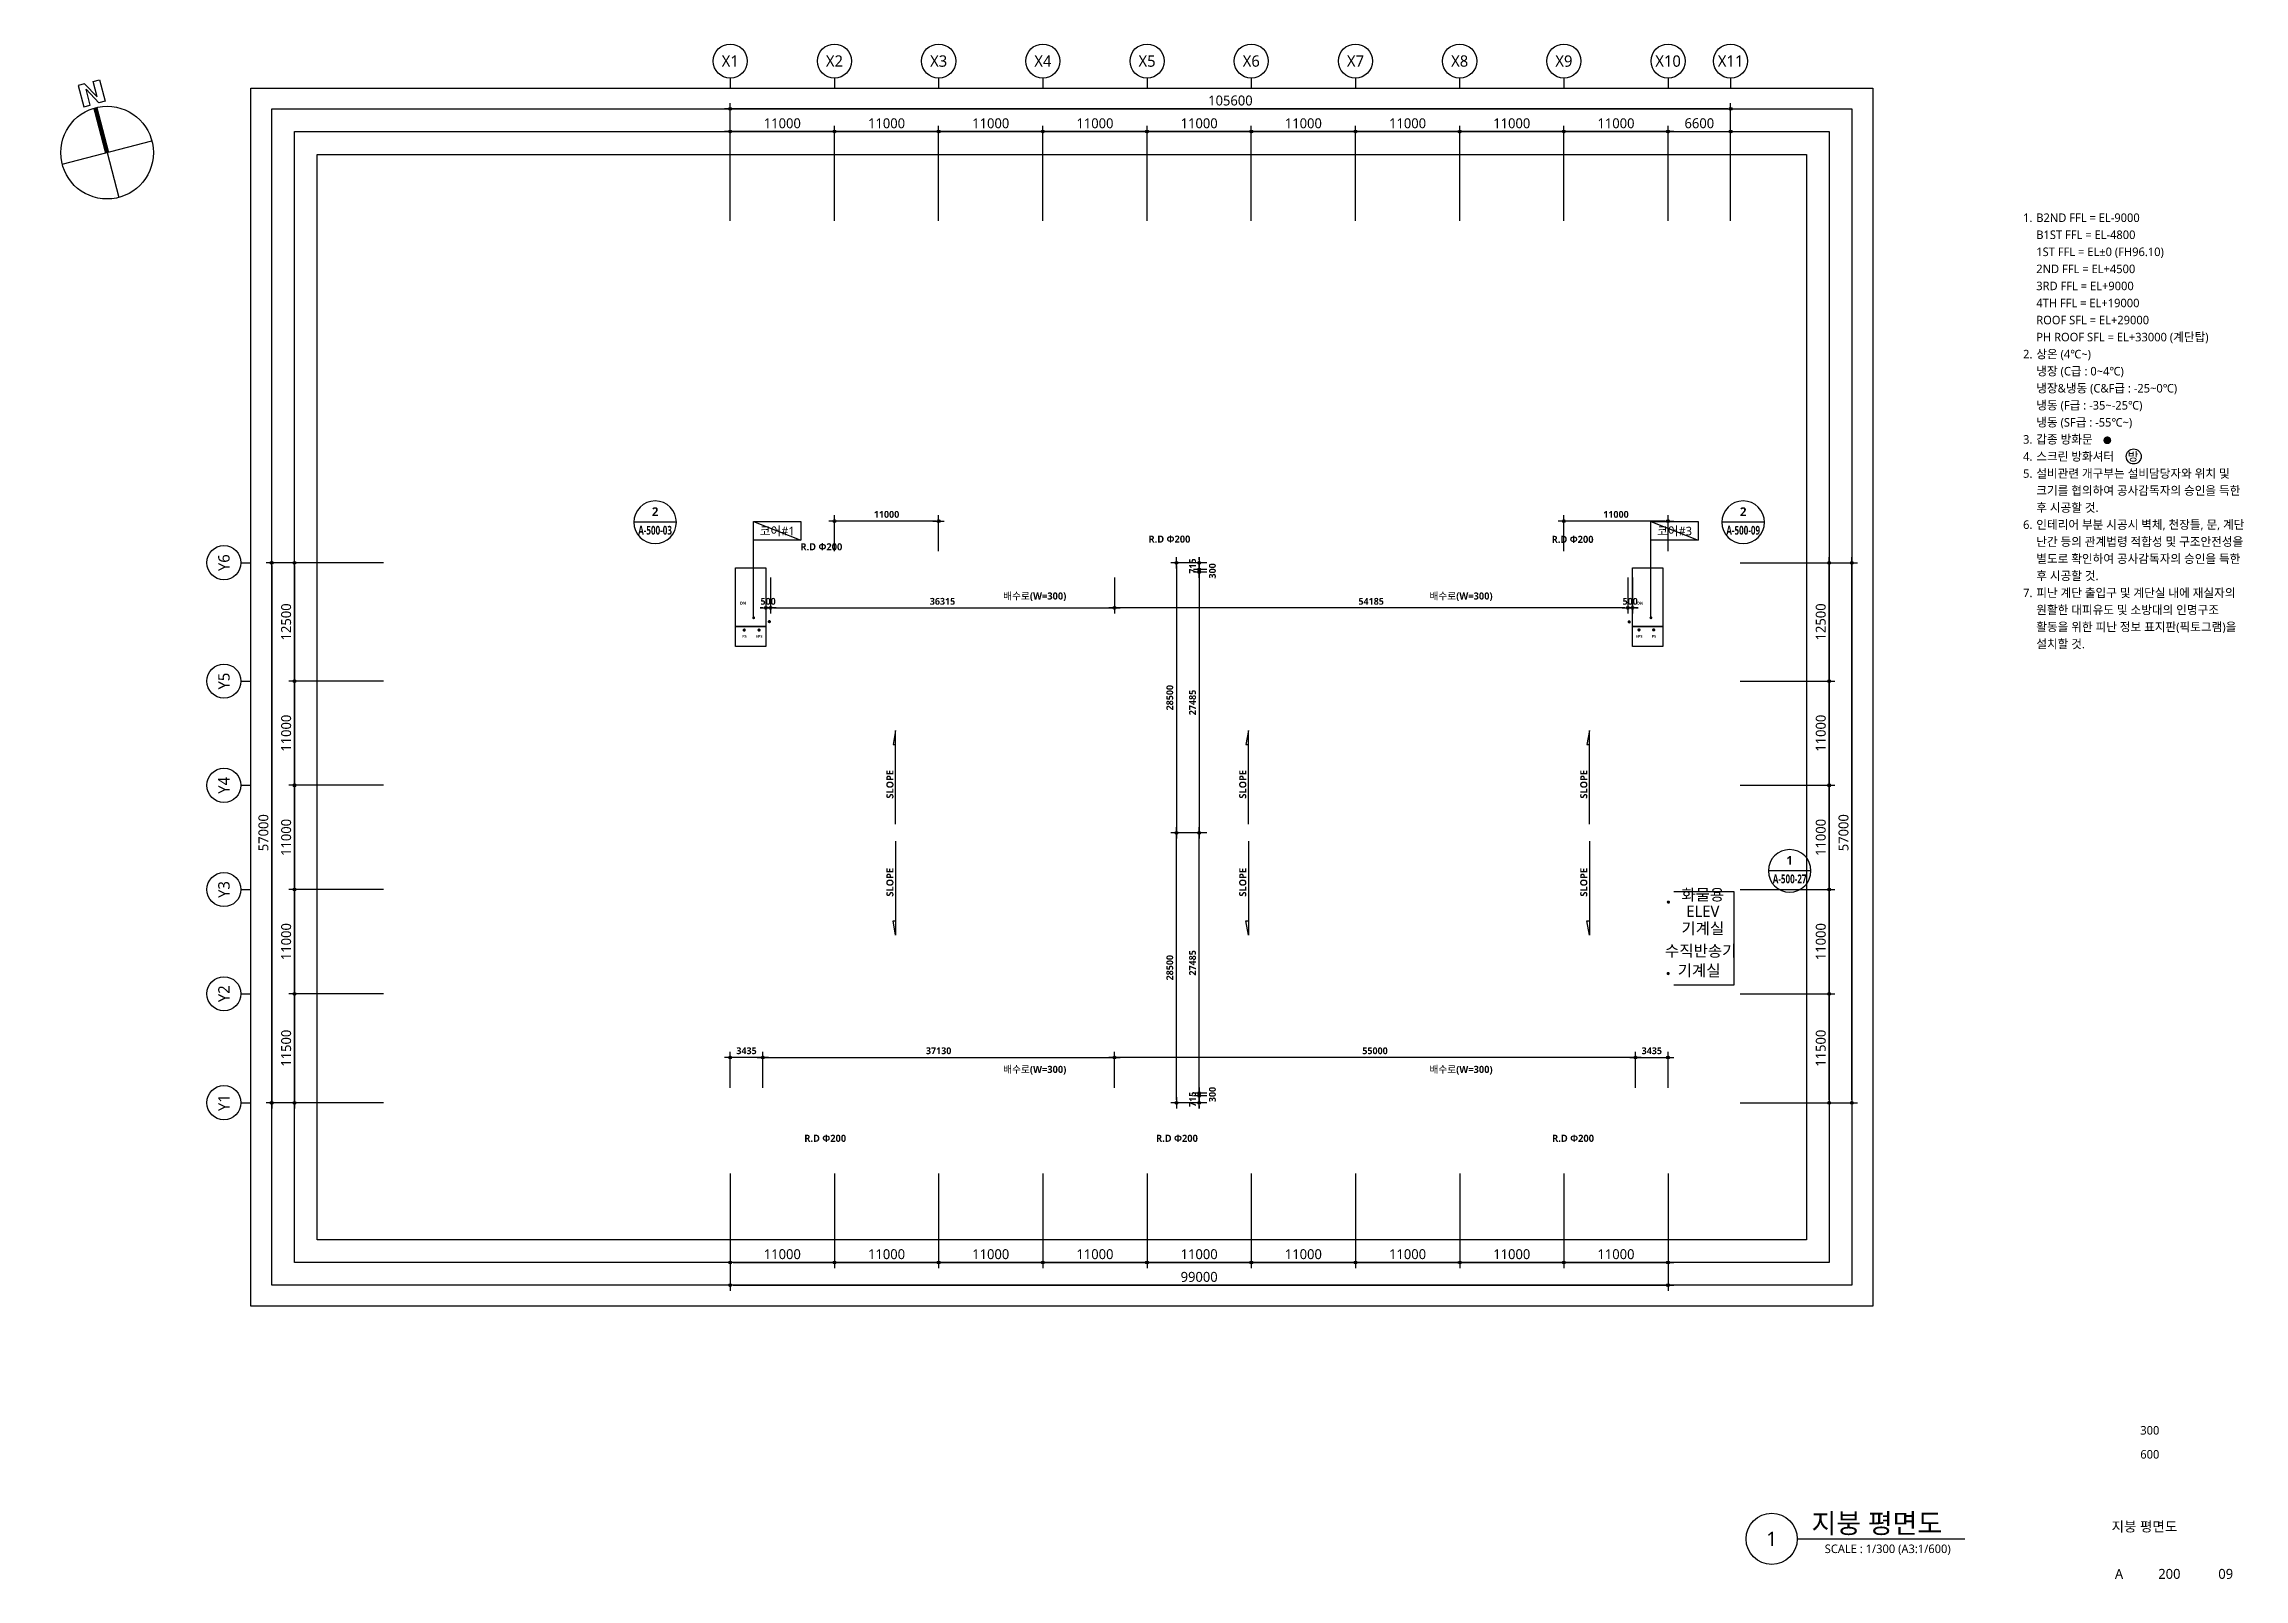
# Model space of a CAD drawing. Header units: millimetres. Extents: x -867282 to 190005487, y -1022614 to 455456909.
# Drawn here: x 2026941 to 2259178, y 7641 to 169666 of the extents above; entities that cross this region are included whole.
import ezdxf
from ezdxf.enums import TextEntityAlignment as Align

# ---------------------------------------------------------------- set-up
doc = ezdxf.new("R2010")
doc.units = ezdxf.units.MM
doc.header["$LTSCALE"] = 400
doc.header["$MEASUREMENT"] = 0
doc.header["$PDSIZE"] = -10
doc.layers.get('0').update_dxf_attribs({"linetype": 'CONTINUOUS'})
doc.layers.get('Defpoints').update_dxf_attribs({"color": 153, "linetype": 'CONTINUOUS'})
for name, color, linetype in [('A-ANNO-DIM', 4, 'CONTINUOUS'), ('A-ANNO-GRA1', 7, 'CONTINUOUS'), ('A-ANNO-LEAD', 4, 'CONTINUOUS'), ('A-ANNO-NOTE', 7, 'CONTINUOUS'), ('A-ANNO-SYMB', 7, 'CONTINUOUS'), ('A-ANNO-TEXT1', 7, 'CONTINUOUS'), ('A-ANNO-TEXT2', 3, 'CONTINUOUS'), ('A-ANNO-TITL', 7, 'CONTINUOUS'), ('A-FLOR-MARK-ARCH', 1, 'CONTINUOUS'), ('A-ST-AXIS-BUB', 7, 'CONTINUOUS'), ('A-ST-AXIS-DIM', 7, 'CONTINUOUS'), ('AA-MKXS', 3, 'CONTINUOUS'), ('AA-XXXX-TXT1', 2, 'CONTINUOUS')]:
    doc.layers.add(name, color=color, linetype=linetype)
doc.layers.add('Defpoint', color=161, linetype='CONTINUOUS', plot=False)
doc.layers.add('면적', color=210, linetype='CONTINUOUS', plot=False)
doc.styles.add('2020음성 1차', font='')
doc.styles.add('SAMOO', font='romans.shx', dxfattribs={"bigfont": 'whgtxt.shx'})
doc.styles.add('SH_대대리576', font='malgun.ttf')
doc.styles.add('SH_진천_나눔', font='')
doc.styles.get('2020음성 1차').set_extended_font_data('NanumGothic', bold=True)
doc.styles.get('SH_진천_나눔').set_extended_font_data('NanumGothic', bold=True)
doc.dimstyles.new('SHP 600', dxfattribs={"dimscale": 300, "dimtxt": 3.5, "dimasz": 1, "dimexe": 2, "dimexo": 2, "dimgap": 1, "dimtad": 1, "dimdec": 0, "dimzin": 0, "dimdsep": 46, "dimtxsty": 'SH_대대리576', "dimblk": 'DIMDOT', "dimcen": 0.09, "dimclrt": 3, "dimadec": 0, "dimazin": 1, "dimtfac": 1, "dimtdec": 0, "dimtix": 1, "dimtmove": 2, "dimatfit": 0, "dimldrblk": 'DIMDOT', "dimfxl": 1, "dimtolj": 1, "dimtzin": 0, "dimarcsym": 0})
doc.dimstyles.new('SHP 600내부', dxfattribs={"dimscale": 300, "dimtxt": 2.4, "dimasz": 1, "dimexe": 2, "dimexo": 2, "dimgap": 1, "dimtad": 1, "dimdec": 0, "dimzin": 0, "dimdsep": 46, "dimtxsty": '2020음성 1차', "dimblk": 'DIMDOT', "dimcen": 0.09, "dimclrd": 256, "dimclre": 256, "dimclrt": 3, "dimadec": 0, "dimazin": 1, "dimtfac": 1, "dimtdec": 0, "dimtix": 1, "dimtmove": 2, "dimatfit": 0, "dimldrblk": 'DIMDOT', "dimfxl": 1, "dimtolj": 1, "dimtzin": 0, "dimlwd": -1, "dimlwe": -1, "dimarcsym": 0})

msp = doc.modelspace()

# ---------------------------------------------------------------- texts
at = {"layer": 'A-ANNO-TEXT1', "style": 'SH_대대리576'}
for s, p in [('X1', (2099381.8, 167866.3)), ('X2', (2110381.8, 167866.3)), ('X3', (2121381.8, 167866.3)), ('X4', (2132381.8, 167866.3)), ('X5', (2143381.8, 167866.3)), ('X6', (2154381.8, 167866.3)), ('X7', (2165381.8, 167866.3)), ('X8', (2176381.8, 167866.3)), ('X9', (2187381.8, 167866.3)), ('X10', (2198381.8, 167866.3)), ('X11', (2204981.8, 167866.3))]:
    msp.add_text(s, height=1200, dxfattribs=at).set_placement(p, align=Align.MIDDLE_CENTER)
at = {"layer": 'A-ANNO-TEXT1'}
for s, style, p in [('R.D Φ200', '2020음성 1차', (2106795.2, 116594.4)), ('R.D Φ200', '2020음성 1차', (2143538.5, 117404)), ('배수로(W=300)', 'SH_진천_나눔', (2128193.2, 111401.8)), ('배수로(W=300)', 'SH_진천_나눔', (2173193.2, 111401.8)), ('배수로(W=300)', 'SH_진천_나눔', (2128193.2, 61430.9)), ('배수로(W=300)', 'SH_진천_나눔', (2173193.2, 61430.9)), ('R.D Φ200', '2020음성 1차', (2107200.5, 54159.6)), ('R.D Φ200', '2020음성 1차', (2144330.5, 54159.6))]:
    msp.add_text(s, height=750, dxfattribs=dict(at, style=style)).set_placement(p, align=Align.MIDDLE_LEFT)
at = {"layer": 'A-ANNO-TEXT1', "style": '2020음성 1차'}
for p in [(2190515.4, 117379), (2190563.1, 54159.6)]:
    msp.add_text('R.D Φ200', height=750, dxfattribs=at).set_placement(p, align=Align.MIDDLE_RIGHT)
at = {"layer": 'A-ANNO-TEXT1', "style": 'SH_대대리576'}
for s, p in [('Y6', (2045931.8, 114916.3)), ('Y5', (2045931.8, 102416.3)), ('Y4', (2045931.8, 91416.3)), ('Y3', (2045931.8, 80416.3)), ('Y2', (2045931.8, 69416.3)), ('Y1', (2045931.8, 57916.3))]:
    msp.add_text(s, height=1200, rotation=90, dxfattribs=at).set_placement(p, align=Align.MIDDLE_CENTER)
at = {"layer": 'A-ANNO-TEXT1', "style": 'SH_진천_나눔'}
for s, p in [('DN', (2100731.8, 110646.3)), ('DN', (2195431.8, 110646.3)), ('PS', (2100881.8, 107141.3)), ('EPS', (2102431.8, 107141.3)), ('EPS', (2195331.8, 107141.3)), ('PS', (2196881.8, 107141.3))]:
    msp.add_text(s, height=300, dxfattribs=at).set_placement(p, align=Align.MIDDLE)
at = {"layer": 'A-ANNO-TEXT1', "style": '2020음성 1차'}
for p in [(2116236.9, 90008.7), (2153481.8, 90008.7), (2189481.8, 90008.7), (2116236.9, 79666.3), (2153481.8, 79666.3), (2189481.8, 79666.3)]:
    msp.add_text('SLOPE', height=750, rotation=90, dxfattribs=at).set_placement(p, align=Align.MIDDLE_LEFT)
at = {"layer": 'A-ANNO-TEXT2', "style": 'SH_대대리576'}
for s, height, p in [('코어#1', 900, (2104349.4, 118278.6)), ('코어#3', 900, (2199070, 118278.6)), ('화물용', 1200, (2202051.6, 79881.4)), ('기계실', 1200, (2202051.6, 76327.8)), ('ELEV', 1200, (2202051.6, 78125.9)), ('수직반송기', 1200, (2201824.5, 73952.9)), ('기계실', 1200, (2201664.1, 71879.6))]:
    msp.add_text(s, height=height, dxfattribs=at).set_placement(p, align=Align.MIDDLE)
at = {"layer": 'A-ANNO-TITL', "style": 'SH_대대리576'}
for s, height, p in [('300', 900, (2249235.5, 23333.4)), ('600', 900, (2249235.5, 20800.2)), ('지붕 평면도', 1050, (2248670.3, 13191.8)), ('A', 1050, (2245987.6, 8181.3)), ('200', 1050, (2251300.8, 8181.3)), ('09', 1050, (2257247.3, 8181.3))]:
    msp.add_text(s, height=height, dxfattribs=at).set_placement(p, align=Align.MIDDLE)

# ---------------------------------------------------------------- blocks, each defined once
blk = doc.blocks.new('DIMDOT')
at = {"color": 0}
blk.add_line((-2, 0), (2, 0), dxfattribs=at)
for radius in [0.5, 0.25]:
    blk.add_circle((0, 0), radius, dxfattribs=at)
blk = doc.blocks.new('*D57')
at = {"layer": 'A-ST-AXIS-DIM', "color": 0, "lineweight": -2, "transparency": 16777216}
for p, q in [((2099382, 151016), (2099382, 163416)), ((2204682, 162816), (2099682, 162816)), ((2204982, 151016), (2204982, 163416))]:
    blk.add_line(p, q, dxfattribs=at)
at = {"layer": 'Defpoints', "color": 0, "transparency": 16777216}
for p in [(2099382, 162816), (2099382, 150416), (2204982, 150416)]:
    blk.add_point(p, dxfattribs=at)
at = {"layer": 'A-ST-AXIS-DIM', "color": 0, "linetype": 'ByBlock', "lineweight": -2, "transparency": 16777216, "xscale": 300, "yscale": 300, "zscale": 300, "rotation": 180}
blk.add_blockref('DIMDOT', (2099382, 162816), dxfattribs=at)
at = {"layer": 'A-ST-AXIS-DIM', "color": 0, "linetype": 'ByBlock', "lineweight": -2, "transparency": 16777216, "xscale": 300, "yscale": 300, "zscale": 300}
blk.add_blockref('DIMDOT', (2204982, 162816), dxfattribs=at)
at = {"layer": 'A-ST-AXIS-DIM', "color": 3, "transparency": 16777216, "insert": (2152182, 163696), "char_height": 1050, "attachment_point": 5, "style": 'SH_대대리576'}
blk.add_mtext('\\A1;105600', dxfattribs=at)
blk = doc.blocks.new('*D58')
at = {"layer": 'A-ST-AXIS-DIM', "color": 0, "lineweight": -2, "transparency": 16777216}
for p, q in [((2099382, 151016), (2099382, 161016)), ((2110082, 160416), (2099682, 160416)), ((2110382, 151016), (2110382, 161016))]:
    blk.add_line(p, q, dxfattribs=at)
at = {"layer": 'Defpoints', "color": 0, "transparency": 16777216}
for p in [(2099382, 160416), (2099382, 150416), (2110382, 150416)]:
    blk.add_point(p, dxfattribs=at)
at = {"layer": 'A-ST-AXIS-DIM', "color": 0, "linetype": 'ByBlock', "lineweight": -2, "transparency": 16777216, "xscale": 300, "yscale": 300, "zscale": 300, "rotation": 180}
blk.add_blockref('DIMDOT', (2099382, 160416), dxfattribs=at)
at = {"layer": 'A-ST-AXIS-DIM', "color": 0, "linetype": 'ByBlock', "lineweight": -2, "transparency": 16777216, "xscale": 300, "yscale": 300, "zscale": 300}
blk.add_blockref('DIMDOT', (2110382, 160416), dxfattribs=at)
at = {"layer": 'A-ST-AXIS-DIM', "color": 3, "transparency": 16777216, "insert": (2104882, 161292), "char_height": 1050, "attachment_point": 5, "style": 'SH_대대리576'}
blk.add_mtext('\\A1;11000', dxfattribs=at)
blk = doc.blocks.new('*D59')
at = {"layer": 'A-ST-AXIS-DIM', "color": 0, "lineweight": -2, "transparency": 16777216}
for p, q in [((2110382, 151016), (2110382, 161016)), ((2121082, 160416), (2110682, 160416)), ((2121382, 151016), (2121382, 161016))]:
    blk.add_line(p, q, dxfattribs=at)
at = {"layer": 'Defpoints', "color": 0, "transparency": 16777216}
for p in [(2110382, 160416), (2110382, 150416), (2121382, 150416)]:
    blk.add_point(p, dxfattribs=at)
at = {"layer": 'A-ST-AXIS-DIM', "color": 0, "linetype": 'ByBlock', "lineweight": -2, "transparency": 16777216, "xscale": 300, "yscale": 300, "zscale": 300, "rotation": 180}
blk.add_blockref('DIMDOT', (2110382, 160416), dxfattribs=at)
at = {"layer": 'A-ST-AXIS-DIM', "color": 0, "linetype": 'ByBlock', "lineweight": -2, "transparency": 16777216, "xscale": 300, "yscale": 300, "zscale": 300}
blk.add_blockref('DIMDOT', (2121382, 160416), dxfattribs=at)
at = {"layer": 'A-ST-AXIS-DIM', "color": 3, "transparency": 16777216, "insert": (2115882, 161292), "char_height": 1050, "attachment_point": 5, "style": 'SH_대대리576'}
blk.add_mtext('\\A1;11000', dxfattribs=at)
blk = doc.blocks.new('*D60')
at = {"layer": 'A-ST-AXIS-DIM', "color": 0, "lineweight": -2, "transparency": 16777216}
for p, q in [((2121382, 151016), (2121382, 161016)), ((2132082, 160416), (2121682, 160416)), ((2132382, 151016), (2132382, 161016))]:
    blk.add_line(p, q, dxfattribs=at)
at = {"layer": 'Defpoints', "color": 0, "transparency": 16777216}
for p in [(2121382, 160416), (2121382, 150416), (2132382, 150416)]:
    blk.add_point(p, dxfattribs=at)
at = {"layer": 'A-ST-AXIS-DIM', "color": 0, "linetype": 'ByBlock', "lineweight": -2, "transparency": 16777216, "xscale": 300, "yscale": 300, "zscale": 300, "rotation": 180}
blk.add_blockref('DIMDOT', (2121382, 160416), dxfattribs=at)
at = {"layer": 'A-ST-AXIS-DIM', "color": 0, "linetype": 'ByBlock', "lineweight": -2, "transparency": 16777216, "xscale": 300, "yscale": 300, "zscale": 300}
blk.add_blockref('DIMDOT', (2132382, 160416), dxfattribs=at)
at = {"layer": 'A-ST-AXIS-DIM', "color": 3, "transparency": 16777216, "insert": (2126882, 161292), "char_height": 1050, "attachment_point": 5, "style": 'SH_대대리576'}
blk.add_mtext('\\A1;11000', dxfattribs=at)
blk = doc.blocks.new('*D61')
at = {"layer": 'A-ST-AXIS-DIM', "color": 0, "lineweight": -2, "transparency": 16777216}
for p, q in [((2132382, 151016), (2132382, 161016)), ((2143082, 160416), (2132682, 160416)), ((2143382, 151016), (2143382, 161016))]:
    blk.add_line(p, q, dxfattribs=at)
at = {"layer": 'Defpoints', "color": 0, "transparency": 16777216}
for p in [(2132382, 160416), (2132382, 150416), (2143382, 150416)]:
    blk.add_point(p, dxfattribs=at)
at = {"layer": 'A-ST-AXIS-DIM', "color": 0, "linetype": 'ByBlock', "lineweight": -2, "transparency": 16777216, "xscale": 300, "yscale": 300, "zscale": 300, "rotation": 180}
blk.add_blockref('DIMDOT', (2132382, 160416), dxfattribs=at)
at = {"layer": 'A-ST-AXIS-DIM', "color": 0, "linetype": 'ByBlock', "lineweight": -2, "transparency": 16777216, "xscale": 300, "yscale": 300, "zscale": 300}
blk.add_blockref('DIMDOT', (2143382, 160416), dxfattribs=at)
at = {"layer": 'A-ST-AXIS-DIM', "color": 3, "transparency": 16777216, "insert": (2137882, 161292), "char_height": 1050, "attachment_point": 5, "style": 'SH_대대리576'}
blk.add_mtext('\\A1;11000', dxfattribs=at)
blk = doc.blocks.new('*D62')
at = {"layer": 'A-ST-AXIS-DIM', "color": 0, "lineweight": -2, "transparency": 16777216}
for p, q in [((2143382, 151016), (2143382, 161016)), ((2154082, 160416), (2143682, 160416)), ((2154382, 151016), (2154382, 161016))]:
    blk.add_line(p, q, dxfattribs=at)
at = {"layer": 'Defpoints', "color": 0, "transparency": 16777216}
for p in [(2143382, 160416), (2143382, 150416), (2154382, 150416)]:
    blk.add_point(p, dxfattribs=at)
at = {"layer": 'A-ST-AXIS-DIM', "color": 0, "linetype": 'ByBlock', "lineweight": -2, "transparency": 16777216, "xscale": 300, "yscale": 300, "zscale": 300, "rotation": 180}
blk.add_blockref('DIMDOT', (2143382, 160416), dxfattribs=at)
at = {"layer": 'A-ST-AXIS-DIM', "color": 0, "linetype": 'ByBlock', "lineweight": -2, "transparency": 16777216, "xscale": 300, "yscale": 300, "zscale": 300}
blk.add_blockref('DIMDOT', (2154382, 160416), dxfattribs=at)
at = {"layer": 'A-ST-AXIS-DIM', "color": 3, "transparency": 16777216, "insert": (2148882, 161292), "char_height": 1050, "attachment_point": 5, "style": 'SH_대대리576'}
blk.add_mtext('\\A1;11000', dxfattribs=at)
blk = doc.blocks.new('*D63')
at = {"layer": 'A-ST-AXIS-DIM', "color": 0, "lineweight": -2, "transparency": 16777216}
for p, q in [((2154382, 151016), (2154382, 161016)), ((2165082, 160416), (2154682, 160416)), ((2165382, 151016), (2165382, 161016))]:
    blk.add_line(p, q, dxfattribs=at)
at = {"layer": 'Defpoints', "color": 0, "transparency": 16777216}
for p in [(2154382, 160416), (2154382, 150416), (2165382, 150416)]:
    blk.add_point(p, dxfattribs=at)
at = {"layer": 'A-ST-AXIS-DIM', "color": 0, "linetype": 'ByBlock', "lineweight": -2, "transparency": 16777216, "xscale": 300, "yscale": 300, "zscale": 300, "rotation": 180}
blk.add_blockref('DIMDOT', (2154382, 160416), dxfattribs=at)
at = {"layer": 'A-ST-AXIS-DIM', "color": 0, "linetype": 'ByBlock', "lineweight": -2, "transparency": 16777216, "xscale": 300, "yscale": 300, "zscale": 300}
blk.add_blockref('DIMDOT', (2165382, 160416), dxfattribs=at)
at = {"layer": 'A-ST-AXIS-DIM', "color": 3, "transparency": 16777216, "insert": (2159882, 161292), "char_height": 1050, "attachment_point": 5, "style": 'SH_대대리576'}
blk.add_mtext('\\A1;11000', dxfattribs=at)
blk = doc.blocks.new('*D64')
at = {"layer": 'A-ST-AXIS-DIM', "color": 0, "lineweight": -2, "transparency": 16777216}
for p, q in [((2165382, 151016), (2165382, 161016)), ((2176082, 160416), (2165682, 160416)), ((2176382, 151016), (2176382, 161016))]:
    blk.add_line(p, q, dxfattribs=at)
at = {"layer": 'Defpoints', "color": 0, "transparency": 16777216}
for p in [(2165382, 160416), (2165382, 150416), (2176382, 150416)]:
    blk.add_point(p, dxfattribs=at)
at = {"layer": 'A-ST-AXIS-DIM', "color": 0, "linetype": 'ByBlock', "lineweight": -2, "transparency": 16777216, "xscale": 300, "yscale": 300, "zscale": 300, "rotation": 180}
blk.add_blockref('DIMDOT', (2165382, 160416), dxfattribs=at)
at = {"layer": 'A-ST-AXIS-DIM', "color": 0, "linetype": 'ByBlock', "lineweight": -2, "transparency": 16777216, "xscale": 300, "yscale": 300, "zscale": 300}
blk.add_blockref('DIMDOT', (2176382, 160416), dxfattribs=at)
at = {"layer": 'A-ST-AXIS-DIM', "color": 3, "transparency": 16777216, "insert": (2170882, 161292), "char_height": 1050, "attachment_point": 5, "style": 'SH_대대리576'}
blk.add_mtext('\\A1;11000', dxfattribs=at)
blk = doc.blocks.new('*D65')
at = {"layer": 'A-ST-AXIS-DIM', "color": 0, "lineweight": -2, "transparency": 16777216}
for p, q in [((2176382, 151016), (2176382, 161016)), ((2187082, 160416), (2176682, 160416)), ((2187382, 151016), (2187382, 161016))]:
    blk.add_line(p, q, dxfattribs=at)
at = {"layer": 'Defpoints', "color": 0, "transparency": 16777216}
for p in [(2176382, 160416), (2176382, 150416), (2187382, 150416)]:
    blk.add_point(p, dxfattribs=at)
at = {"layer": 'A-ST-AXIS-DIM', "color": 0, "linetype": 'ByBlock', "lineweight": -2, "transparency": 16777216, "xscale": 300, "yscale": 300, "zscale": 300, "rotation": 180}
blk.add_blockref('DIMDOT', (2176382, 160416), dxfattribs=at)
at = {"layer": 'A-ST-AXIS-DIM', "color": 0, "linetype": 'ByBlock', "lineweight": -2, "transparency": 16777216, "xscale": 300, "yscale": 300, "zscale": 300}
blk.add_blockref('DIMDOT', (2187382, 160416), dxfattribs=at)
at = {"layer": 'A-ST-AXIS-DIM', "color": 3, "transparency": 16777216, "insert": (2181882, 161292), "char_height": 1050, "attachment_point": 5, "style": 'SH_대대리576'}
blk.add_mtext('\\A1;11000', dxfattribs=at)
blk = doc.blocks.new('*D66')
at = {"layer": 'A-ST-AXIS-DIM', "color": 0, "lineweight": -2, "transparency": 16777216}
for p, q in [((2187382, 151016), (2187382, 161016)), ((2198082, 160416), (2187682, 160416)), ((2198382, 151016), (2198382, 161016))]:
    blk.add_line(p, q, dxfattribs=at)
at = {"layer": 'Defpoints', "color": 0, "transparency": 16777216}
for p in [(2187382, 160416), (2187382, 150416), (2198382, 150416)]:
    blk.add_point(p, dxfattribs=at)
at = {"layer": 'A-ST-AXIS-DIM', "color": 0, "linetype": 'ByBlock', "lineweight": -2, "transparency": 16777216, "xscale": 300, "yscale": 300, "zscale": 300, "rotation": 180}
blk.add_blockref('DIMDOT', (2187382, 160416), dxfattribs=at)
at = {"layer": 'A-ST-AXIS-DIM', "color": 0, "linetype": 'ByBlock', "lineweight": -2, "transparency": 16777216, "xscale": 300, "yscale": 300, "zscale": 300}
blk.add_blockref('DIMDOT', (2198382, 160416), dxfattribs=at)
at = {"layer": 'A-ST-AXIS-DIM', "color": 3, "transparency": 16777216, "insert": (2192882, 161292), "char_height": 1050, "attachment_point": 5, "style": 'SH_대대리576'}
blk.add_mtext('\\A1;11000', dxfattribs=at)
blk = doc.blocks.new('A-ST-AXIS-BUB-1')
at = {"layer": 'A-ST-AXIS-BUB'}
blk.add_line((0, 350), (0, 0), dxfattribs=at)
blk.add_circle((0, 950), 600, dxfattribs=at)
blk = doc.blocks.new('*D101')
at = {"layer": 'A-ST-AXIS-DIM', "color": 0, "lineweight": -2, "transparency": 16777216}
for p, q in [((2062782, 114916), (2050382, 114916)), ((2050982, 114616), (2050982, 58216)), ((2062782, 57916), (2050382, 57916))]:
    blk.add_line(p, q, dxfattribs=at)
at = {"layer": 'Defpoints', "color": 0, "transparency": 16777216}
for p in [(2063382, 114916), (2050982, 57916), (2063382, 57916)]:
    blk.add_point(p, dxfattribs=at)
at = {"layer": 'A-ST-AXIS-DIM', "color": 0, "linetype": 'ByBlock', "lineweight": -2, "transparency": 16777216, "xscale": 300, "yscale": 300, "zscale": 300}
for p, rotation in [((2050982, 114916), 90), ((2050982, 57916), 270)]:
    blk.add_blockref('DIMDOT', p, dxfattribs=dict(at, rotation=rotation))
at = {"layer": 'A-ST-AXIS-DIM', "color": 3, "transparency": 16777216, "insert": (2050105, 86416), "char_height": 1050, "attachment_point": 5, "rotation": 90, "style": 'SH_대대리576'}
blk.add_mtext('\\A1;57000', dxfattribs=at)
blk = doc.blocks.new('*D102')
at = {"layer": 'A-ST-AXIS-DIM', "color": 0, "lineweight": -2, "transparency": 16777216}
for p, q in [((2062782, 69416), (2052782, 69416)), ((2053382, 69116), (2053382, 58216)), ((2062782, 57916), (2052782, 57916))]:
    blk.add_line(p, q, dxfattribs=at)
at = {"layer": 'Defpoints', "color": 0, "transparency": 16777216}
for p in [(2063382, 69416), (2053382, 57916), (2063382, 57916)]:
    blk.add_point(p, dxfattribs=at)
at = {"layer": 'A-ST-AXIS-DIM', "color": 0, "linetype": 'ByBlock', "lineweight": -2, "transparency": 16777216, "xscale": 300, "yscale": 300, "zscale": 300}
for p, rotation in [((2053382, 69416), 90), ((2053382, 57916), 270)]:
    blk.add_blockref('DIMDOT', p, dxfattribs=dict(at, rotation=rotation))
at = {"layer": 'A-ST-AXIS-DIM', "color": 3, "transparency": 16777216, "insert": (2052505, 63666), "char_height": 1050, "attachment_point": 5, "rotation": 90, "style": 'SH_대대리576'}
blk.add_mtext('\\A1;11500', dxfattribs=at)
blk = doc.blocks.new('*D103')
at = {"layer": 'A-ST-AXIS-DIM', "color": 0, "lineweight": -2, "transparency": 16777216}
for p, q in [((2062782, 80416), (2052782, 80416)), ((2053382, 80116), (2053382, 69716)), ((2062782, 69416), (2052782, 69416))]:
    blk.add_line(p, q, dxfattribs=at)
at = {"layer": 'Defpoints', "color": 0, "transparency": 16777216}
for p in [(2063382, 80416), (2053382, 69416), (2063382, 69416)]:
    blk.add_point(p, dxfattribs=at)
at = {"layer": 'A-ST-AXIS-DIM', "color": 0, "linetype": 'ByBlock', "lineweight": -2, "transparency": 16777216, "xscale": 300, "yscale": 300, "zscale": 300}
for p, rotation in [((2053382, 80416), 90), ((2053382, 69416), 270)]:
    blk.add_blockref('DIMDOT', p, dxfattribs=dict(at, rotation=rotation))
at = {"layer": 'A-ST-AXIS-DIM', "color": 3, "transparency": 16777216, "insert": (2052506, 74916), "char_height": 1050, "attachment_point": 5, "rotation": 90, "style": 'SH_대대리576'}
blk.add_mtext('\\A1;11000', dxfattribs=at)
blk = doc.blocks.new('*D104')
at = {"layer": 'A-ST-AXIS-DIM', "color": 0, "lineweight": -2, "transparency": 16777216}
for p, q in [((2062782, 91416), (2052782, 91416)), ((2053382, 91116), (2053382, 80716)), ((2062782, 80416), (2052782, 80416))]:
    blk.add_line(p, q, dxfattribs=at)
at = {"layer": 'Defpoints', "color": 0, "transparency": 16777216}
for p in [(2063382, 91416), (2053382, 80416), (2063382, 80416)]:
    blk.add_point(p, dxfattribs=at)
at = {"layer": 'A-ST-AXIS-DIM', "color": 0, "linetype": 'ByBlock', "lineweight": -2, "transparency": 16777216, "xscale": 300, "yscale": 300, "zscale": 300}
for p, rotation in [((2053382, 91416), 90), ((2053382, 80416), 270)]:
    blk.add_blockref('DIMDOT', p, dxfattribs=dict(at, rotation=rotation))
at = {"layer": 'A-ST-AXIS-DIM', "color": 3, "transparency": 16777216, "insert": (2052506, 85916), "char_height": 1050, "attachment_point": 5, "rotation": 90, "style": 'SH_대대리576'}
blk.add_mtext('\\A1;11000', dxfattribs=at)
blk = doc.blocks.new('*D105')
at = {"layer": 'A-ST-AXIS-DIM', "color": 0, "lineweight": -2, "transparency": 16777216}
for p, q in [((2062782, 102416), (2052782, 102416)), ((2053382, 102116), (2053382, 91716)), ((2062782, 91416), (2052782, 91416))]:
    blk.add_line(p, q, dxfattribs=at)
at = {"layer": 'Defpoints', "color": 0, "transparency": 16777216}
for p in [(2063382, 102416), (2053382, 91416), (2063382, 91416)]:
    blk.add_point(p, dxfattribs=at)
at = {"layer": 'A-ST-AXIS-DIM', "color": 0, "linetype": 'ByBlock', "lineweight": -2, "transparency": 16777216, "xscale": 300, "yscale": 300, "zscale": 300}
for p, rotation in [((2053382, 102416), 90), ((2053382, 91416), 270)]:
    blk.add_blockref('DIMDOT', p, dxfattribs=dict(at, rotation=rotation))
at = {"layer": 'A-ST-AXIS-DIM', "color": 3, "transparency": 16777216, "insert": (2052506, 96916), "char_height": 1050, "attachment_point": 5, "rotation": 90, "style": 'SH_대대리576'}
blk.add_mtext('\\A1;11000', dxfattribs=at)
blk = doc.blocks.new('*D106')
at = {"layer": 'A-ST-AXIS-DIM', "color": 0, "lineweight": -2, "transparency": 16777216}
for p, q in [((2062782, 114916), (2052782, 114916)), ((2053382, 114616), (2053382, 102716)), ((2062782, 102416), (2052782, 102416))]:
    blk.add_line(p, q, dxfattribs=at)
at = {"layer": 'Defpoints', "color": 0, "transparency": 16777216}
for p in [(2063382, 114916), (2053382, 102416), (2063382, 102416)]:
    blk.add_point(p, dxfattribs=at)
at = {"layer": 'A-ST-AXIS-DIM', "color": 0, "linetype": 'ByBlock', "lineweight": -2, "transparency": 16777216, "xscale": 300, "yscale": 300, "zscale": 300}
for p, rotation in [((2053382, 114916), 90), ((2053382, 102416), 270)]:
    blk.add_blockref('DIMDOT', p, dxfattribs=dict(at, rotation=rotation))
at = {"layer": 'A-ST-AXIS-DIM', "color": 3, "transparency": 16777216, "insert": (2052503, 108666), "char_height": 1050, "attachment_point": 5, "rotation": 90, "style": 'SH_대대리576'}
blk.add_mtext('\\A1;12500', dxfattribs=at)
blk = doc.blocks.new('*D252')
at = {"layer": 'A-ST-AXIS-DIM', "color": 0, "lineweight": -2, "transparency": 16777216}
for p, q in [((2205982, 114916), (2215982, 114916)), ((2215382, 102716), (2215382, 114616)), ((2205982, 102416), (2215982, 102416))]:
    blk.add_line(p, q, dxfattribs=at)
at = {"layer": 'Defpoints', "color": 0, "transparency": 16777216}
for p in [(2205382, 114916), (2215382, 114916), (2205382, 102416)]:
    blk.add_point(p, dxfattribs=at)
at = {"layer": 'A-ST-AXIS-DIM', "color": 0, "linetype": 'ByBlock', "lineweight": -2, "transparency": 16777216, "xscale": 300, "yscale": 300, "zscale": 300}
for p, rotation in [((2215382, 114916), 90), ((2215382, 102416), 270)]:
    blk.add_blockref('DIMDOT', p, dxfattribs=dict(at, rotation=rotation))
at = {"layer": 'A-ST-AXIS-DIM', "color": 3, "transparency": 16777216, "insert": (2214503, 108666), "char_height": 1050, "attachment_point": 5, "rotation": 90, "style": 'SH_대대리576'}
blk.add_mtext('\\A1;12500', dxfattribs=at)
blk = doc.blocks.new('*D253')
at = {"layer": 'A-ST-AXIS-DIM', "color": 0, "lineweight": -2, "transparency": 16777216}
for p, q in [((2205982, 102416), (2215982, 102416)), ((2215382, 91716), (2215382, 102116)), ((2205982, 91416), (2215982, 91416))]:
    blk.add_line(p, q, dxfattribs=at)
at = {"layer": 'Defpoints', "color": 0, "transparency": 16777216}
for p in [(2205382, 102416), (2215382, 102416), (2205382, 91416)]:
    blk.add_point(p, dxfattribs=at)
at = {"layer": 'A-ST-AXIS-DIM', "color": 0, "linetype": 'ByBlock', "lineweight": -2, "transparency": 16777216, "xscale": 300, "yscale": 300, "zscale": 300}
for p, rotation in [((2215382, 102416), 90), ((2215382, 91416), 270)]:
    blk.add_blockref('DIMDOT', p, dxfattribs=dict(at, rotation=rotation))
at = {"layer": 'A-ST-AXIS-DIM', "color": 3, "transparency": 16777216, "insert": (2214506, 96916), "char_height": 1050, "attachment_point": 5, "rotation": 90, "style": 'SH_대대리576'}
blk.add_mtext('\\A1;11000', dxfattribs=at)
blk = doc.blocks.new('*D254')
at = {"layer": 'A-ST-AXIS-DIM', "color": 0, "lineweight": -2, "transparency": 16777216}
for p, q in [((2205982, 91416), (2215982, 91416)), ((2215382, 80716), (2215382, 91116)), ((2205982, 80416), (2215982, 80416))]:
    blk.add_line(p, q, dxfattribs=at)
at = {"layer": 'Defpoints', "color": 0, "transparency": 16777216}
for p in [(2205382, 91416), (2215382, 91416), (2205382, 80416)]:
    blk.add_point(p, dxfattribs=at)
at = {"layer": 'A-ST-AXIS-DIM', "color": 0, "linetype": 'ByBlock', "lineweight": -2, "transparency": 16777216, "xscale": 300, "yscale": 300, "zscale": 300}
for p, rotation in [((2215382, 91416), 90), ((2215382, 80416), 270)]:
    blk.add_blockref('DIMDOT', p, dxfattribs=dict(at, rotation=rotation))
at = {"layer": 'A-ST-AXIS-DIM', "color": 3, "transparency": 16777216, "insert": (2214506, 85916), "char_height": 1050, "attachment_point": 5, "rotation": 90, "style": 'SH_대대리576'}
blk.add_mtext('\\A1;11000', dxfattribs=at)
blk = doc.blocks.new('*D255')
at = {"layer": 'A-ST-AXIS-DIM', "color": 0, "lineweight": -2, "transparency": 16777216}
for p, q in [((2205982, 80416), (2215982, 80416)), ((2215382, 69716), (2215382, 80116)), ((2205982, 69416), (2215982, 69416))]:
    blk.add_line(p, q, dxfattribs=at)
at = {"layer": 'Defpoints', "color": 0, "transparency": 16777216}
for p in [(2205382, 80416), (2215382, 80416), (2205382, 69416)]:
    blk.add_point(p, dxfattribs=at)
at = {"layer": 'A-ST-AXIS-DIM', "color": 0, "linetype": 'ByBlock', "lineweight": -2, "transparency": 16777216, "xscale": 300, "yscale": 300, "zscale": 300}
for p, rotation in [((2215382, 80416), 90), ((2215382, 69416), 270)]:
    blk.add_blockref('DIMDOT', p, dxfattribs=dict(at, rotation=rotation))
at = {"layer": 'A-ST-AXIS-DIM', "color": 3, "transparency": 16777216, "insert": (2214506, 74916), "char_height": 1050, "attachment_point": 5, "rotation": 90, "style": 'SH_대대리576'}
blk.add_mtext('\\A1;11000', dxfattribs=at)
blk = doc.blocks.new('*D256')
at = {"layer": 'A-ST-AXIS-DIM', "color": 0, "lineweight": -2, "transparency": 16777216}
for p, q in [((2205982, 69416), (2215982, 69416)), ((2215382, 58216), (2215382, 69116)), ((2205982, 57916), (2215982, 57916))]:
    blk.add_line(p, q, dxfattribs=at)
at = {"layer": 'Defpoints', "color": 0, "transparency": 16777216}
for p in [(2205382, 69416), (2215382, 69416), (2205382, 57916)]:
    blk.add_point(p, dxfattribs=at)
at = {"layer": 'A-ST-AXIS-DIM', "color": 0, "linetype": 'ByBlock', "lineweight": -2, "transparency": 16777216, "xscale": 300, "yscale": 300, "zscale": 300}
for p, rotation in [((2215382, 69416), 90), ((2215382, 57916), 270)]:
    blk.add_blockref('DIMDOT', p, dxfattribs=dict(at, rotation=rotation))
at = {"layer": 'A-ST-AXIS-DIM', "color": 3, "transparency": 16777216, "insert": (2214505, 63666), "char_height": 1050, "attachment_point": 5, "rotation": 90, "style": 'SH_대대리576'}
blk.add_mtext('\\A1;11500', dxfattribs=at)
blk = doc.blocks.new('*D257')
at = {"layer": 'A-ST-AXIS-DIM', "color": 0, "lineweight": -2, "transparency": 16777216}
for p, q in [((2205982, 114916), (2218382, 114916)), ((2217782, 58216), (2217782, 114616)), ((2205982, 57916), (2218382, 57916))]:
    blk.add_line(p, q, dxfattribs=at)
at = {"layer": 'Defpoints', "color": 0, "transparency": 16777216}
for p in [(2205382, 114916), (2217782, 114916), (2205382, 57916)]:
    blk.add_point(p, dxfattribs=at)
at = {"layer": 'A-ST-AXIS-DIM', "color": 0, "linetype": 'ByBlock', "lineweight": -2, "transparency": 16777216, "xscale": 300, "yscale": 300, "zscale": 300}
for p, rotation in [((2217782, 114916), 90), ((2217782, 57916), 270)]:
    blk.add_blockref('DIMDOT', p, dxfattribs=dict(at, rotation=rotation))
at = {"layer": 'A-ST-AXIS-DIM', "color": 3, "transparency": 16777216, "insert": (2216905, 86416), "char_height": 1050, "attachment_point": 5, "rotation": 90, "style": 'SH_대대리576'}
blk.add_mtext('\\A1;57000', dxfattribs=at)
blk = doc.blocks.new('*D258')
at = {"layer": 'A-ST-AXIS-DIM', "color": 0, "lineweight": -2, "transparency": 16777216}
for p, q in [((2099382, 50445), (2099382, 40445)), ((2110382, 50445), (2110382, 40445)), ((2099682, 41045), (2110082, 41045))]:
    blk.add_line(p, q, dxfattribs=at)
at = {"layer": 'Defpoints', "color": 0, "transparency": 16777216}
for p in [(2099382, 51045), (2110382, 51045), (2110382, 41045)]:
    blk.add_point(p, dxfattribs=at)
at = {"layer": 'A-ST-AXIS-DIM', "color": 0, "linetype": 'ByBlock', "lineweight": -2, "transparency": 16777216, "xscale": 300, "yscale": 300, "zscale": 300, "rotation": 180}
blk.add_blockref('DIMDOT', (2099382, 41045), dxfattribs=at)
at = {"layer": 'A-ST-AXIS-DIM', "color": 0, "linetype": 'ByBlock', "lineweight": -2, "transparency": 16777216, "xscale": 300, "yscale": 300, "zscale": 300}
blk.add_blockref('DIMDOT', (2110382, 41045), dxfattribs=at)
at = {"layer": 'A-ST-AXIS-DIM', "color": 3, "transparency": 16777216, "insert": (2104882, 41921), "char_height": 1050, "attachment_point": 5, "style": 'SH_대대리576'}
blk.add_mtext('\\A1;11000', dxfattribs=at)
blk = doc.blocks.new('*D259')
at = {"layer": 'A-ST-AXIS-DIM', "color": 0, "lineweight": -2, "transparency": 16777216}
for p, q in [((2110382, 50445), (2110382, 40445)), ((2121382, 50445), (2121382, 40445)), ((2110682, 41045), (2121082, 41045))]:
    blk.add_line(p, q, dxfattribs=at)
at = {"layer": 'Defpoints', "color": 0, "transparency": 16777216}
for p in [(2110382, 51045), (2121382, 51045), (2121382, 41045)]:
    blk.add_point(p, dxfattribs=at)
at = {"layer": 'A-ST-AXIS-DIM', "color": 0, "linetype": 'ByBlock', "lineweight": -2, "transparency": 16777216, "xscale": 300, "yscale": 300, "zscale": 300, "rotation": 180}
blk.add_blockref('DIMDOT', (2110382, 41045), dxfattribs=at)
at = {"layer": 'A-ST-AXIS-DIM', "color": 0, "linetype": 'ByBlock', "lineweight": -2, "transparency": 16777216, "xscale": 300, "yscale": 300, "zscale": 300}
blk.add_blockref('DIMDOT', (2121382, 41045), dxfattribs=at)
at = {"layer": 'A-ST-AXIS-DIM', "color": 3, "transparency": 16777216, "insert": (2115882, 41921), "char_height": 1050, "attachment_point": 5, "style": 'SH_대대리576'}
blk.add_mtext('\\A1;11000', dxfattribs=at)
blk = doc.blocks.new('*D260')
at = {"layer": 'A-ST-AXIS-DIM', "color": 0, "lineweight": -2, "transparency": 16777216}
for p, q in [((2121382, 50445), (2121382, 40445)), ((2132382, 50445), (2132382, 40445)), ((2121682, 41045), (2132082, 41045))]:
    blk.add_line(p, q, dxfattribs=at)
at = {"layer": 'Defpoints', "color": 0, "transparency": 16777216}
for p in [(2121382, 51045), (2132382, 51045), (2132382, 41045)]:
    blk.add_point(p, dxfattribs=at)
at = {"layer": 'A-ST-AXIS-DIM', "color": 0, "linetype": 'ByBlock', "lineweight": -2, "transparency": 16777216, "xscale": 300, "yscale": 300, "zscale": 300, "rotation": 180}
blk.add_blockref('DIMDOT', (2121382, 41045), dxfattribs=at)
at = {"layer": 'A-ST-AXIS-DIM', "color": 0, "linetype": 'ByBlock', "lineweight": -2, "transparency": 16777216, "xscale": 300, "yscale": 300, "zscale": 300}
blk.add_blockref('DIMDOT', (2132382, 41045), dxfattribs=at)
at = {"layer": 'A-ST-AXIS-DIM', "color": 3, "transparency": 16777216, "insert": (2126882, 41921), "char_height": 1050, "attachment_point": 5, "style": 'SH_대대리576'}
blk.add_mtext('\\A1;11000', dxfattribs=at)
blk = doc.blocks.new('*D261')
at = {"layer": 'A-ST-AXIS-DIM', "color": 0, "lineweight": -2, "transparency": 16777216}
for p, q in [((2132382, 50445), (2132382, 40445)), ((2143382, 50445), (2143382, 40445)), ((2132682, 41045), (2143082, 41045))]:
    blk.add_line(p, q, dxfattribs=at)
at = {"layer": 'Defpoints', "color": 0, "transparency": 16777216}
for p in [(2132382, 51045), (2143382, 51045), (2143382, 41045)]:
    blk.add_point(p, dxfattribs=at)
at = {"layer": 'A-ST-AXIS-DIM', "color": 0, "linetype": 'ByBlock', "lineweight": -2, "transparency": 16777216, "xscale": 300, "yscale": 300, "zscale": 300, "rotation": 180}
blk.add_blockref('DIMDOT', (2132382, 41045), dxfattribs=at)
at = {"layer": 'A-ST-AXIS-DIM', "color": 0, "linetype": 'ByBlock', "lineweight": -2, "transparency": 16777216, "xscale": 300, "yscale": 300, "zscale": 300}
blk.add_blockref('DIMDOT', (2143382, 41045), dxfattribs=at)
at = {"layer": 'A-ST-AXIS-DIM', "color": 3, "transparency": 16777216, "insert": (2137882, 41921), "char_height": 1050, "attachment_point": 5, "style": 'SH_대대리576'}
blk.add_mtext('\\A1;11000', dxfattribs=at)
blk = doc.blocks.new('*D262')
at = {"layer": 'A-ST-AXIS-DIM', "color": 0, "lineweight": -2, "transparency": 16777216}
for p, q in [((2143382, 50445), (2143382, 40445)), ((2154382, 50445), (2154382, 40445)), ((2143682, 41045), (2154082, 41045))]:
    blk.add_line(p, q, dxfattribs=at)
at = {"layer": 'Defpoints', "color": 0, "transparency": 16777216}
for p in [(2143382, 51045), (2154382, 51045), (2154382, 41045)]:
    blk.add_point(p, dxfattribs=at)
at = {"layer": 'A-ST-AXIS-DIM', "color": 0, "linetype": 'ByBlock', "lineweight": -2, "transparency": 16777216, "xscale": 300, "yscale": 300, "zscale": 300, "rotation": 180}
blk.add_blockref('DIMDOT', (2143382, 41045), dxfattribs=at)
at = {"layer": 'A-ST-AXIS-DIM', "color": 0, "linetype": 'ByBlock', "lineweight": -2, "transparency": 16777216, "xscale": 300, "yscale": 300, "zscale": 300}
blk.add_blockref('DIMDOT', (2154382, 41045), dxfattribs=at)
at = {"layer": 'A-ST-AXIS-DIM', "color": 3, "transparency": 16777216, "insert": (2148882, 41921), "char_height": 1050, "attachment_point": 5, "style": 'SH_대대리576'}
blk.add_mtext('\\A1;11000', dxfattribs=at)
blk = doc.blocks.new('*D263')
at = {"layer": 'A-ST-AXIS-DIM', "color": 0, "lineweight": -2, "transparency": 16777216}
for p, q in [((2154382, 50445), (2154382, 40445)), ((2165382, 50445), (2165382, 40445)), ((2154682, 41045), (2165082, 41045))]:
    blk.add_line(p, q, dxfattribs=at)
at = {"layer": 'Defpoints', "color": 0, "transparency": 16777216}
for p in [(2154382, 51045), (2165382, 51045), (2165382, 41045)]:
    blk.add_point(p, dxfattribs=at)
at = {"layer": 'A-ST-AXIS-DIM', "color": 0, "linetype": 'ByBlock', "lineweight": -2, "transparency": 16777216, "xscale": 300, "yscale": 300, "zscale": 300, "rotation": 180}
blk.add_blockref('DIMDOT', (2154382, 41045), dxfattribs=at)
at = {"layer": 'A-ST-AXIS-DIM', "color": 0, "linetype": 'ByBlock', "lineweight": -2, "transparency": 16777216, "xscale": 300, "yscale": 300, "zscale": 300}
blk.add_blockref('DIMDOT', (2165382, 41045), dxfattribs=at)
at = {"layer": 'A-ST-AXIS-DIM', "color": 3, "transparency": 16777216, "insert": (2159882, 41921), "char_height": 1050, "attachment_point": 5, "style": 'SH_대대리576'}
blk.add_mtext('\\A1;11000', dxfattribs=at)
blk = doc.blocks.new('*D264')
at = {"layer": 'A-ST-AXIS-DIM', "color": 0, "lineweight": -2, "transparency": 16777216}
for p, q in [((2165382, 50445), (2165382, 40445)), ((2176382, 50445), (2176382, 40445)), ((2165682, 41045), (2176082, 41045))]:
    blk.add_line(p, q, dxfattribs=at)
at = {"layer": 'Defpoints', "color": 0, "transparency": 16777216}
for p in [(2165382, 51045), (2176382, 51045), (2176382, 41045)]:
    blk.add_point(p, dxfattribs=at)
at = {"layer": 'A-ST-AXIS-DIM', "color": 0, "linetype": 'ByBlock', "lineweight": -2, "transparency": 16777216, "xscale": 300, "yscale": 300, "zscale": 300, "rotation": 180}
blk.add_blockref('DIMDOT', (2165382, 41045), dxfattribs=at)
at = {"layer": 'A-ST-AXIS-DIM', "color": 0, "linetype": 'ByBlock', "lineweight": -2, "transparency": 16777216, "xscale": 300, "yscale": 300, "zscale": 300}
blk.add_blockref('DIMDOT', (2176382, 41045), dxfattribs=at)
at = {"layer": 'A-ST-AXIS-DIM', "color": 3, "transparency": 16777216, "insert": (2170882, 41921), "char_height": 1050, "attachment_point": 5, "style": 'SH_대대리576'}
blk.add_mtext('\\A1;11000', dxfattribs=at)
blk = doc.blocks.new('*D265')
at = {"layer": 'A-ST-AXIS-DIM', "color": 0, "lineweight": -2, "transparency": 16777216}
for p, q in [((2176382, 50445), (2176382, 40445)), ((2187382, 50445), (2187382, 40445)), ((2176682, 41045), (2187082, 41045))]:
    blk.add_line(p, q, dxfattribs=at)
at = {"layer": 'Defpoints', "color": 0, "transparency": 16777216}
for p in [(2176382, 51045), (2187382, 51045), (2187382, 41045)]:
    blk.add_point(p, dxfattribs=at)
at = {"layer": 'A-ST-AXIS-DIM', "color": 0, "linetype": 'ByBlock', "lineweight": -2, "transparency": 16777216, "xscale": 300, "yscale": 300, "zscale": 300, "rotation": 180}
blk.add_blockref('DIMDOT', (2176382, 41045), dxfattribs=at)
at = {"layer": 'A-ST-AXIS-DIM', "color": 0, "linetype": 'ByBlock', "lineweight": -2, "transparency": 16777216, "xscale": 300, "yscale": 300, "zscale": 300}
blk.add_blockref('DIMDOT', (2187382, 41045), dxfattribs=at)
at = {"layer": 'A-ST-AXIS-DIM', "color": 3, "transparency": 16777216, "insert": (2181882, 41921), "char_height": 1050, "attachment_point": 5, "style": 'SH_대대리576'}
blk.add_mtext('\\A1;11000', dxfattribs=at)
blk = doc.blocks.new('*D266')
at = {"layer": 'A-ST-AXIS-DIM', "color": 0, "lineweight": -2, "transparency": 16777216}
for p, q in [((2187382, 50445), (2187382, 40445)), ((2198382, 50445), (2198382, 40445)), ((2187682, 41045), (2198082, 41045))]:
    blk.add_line(p, q, dxfattribs=at)
at = {"layer": 'Defpoints', "color": 0, "transparency": 16777216}
for p in [(2187382, 51045), (2198382, 51045), (2198382, 41045)]:
    blk.add_point(p, dxfattribs=at)
at = {"layer": 'A-ST-AXIS-DIM', "color": 0, "linetype": 'ByBlock', "lineweight": -2, "transparency": 16777216, "xscale": 300, "yscale": 300, "zscale": 300, "rotation": 180}
blk.add_blockref('DIMDOT', (2187382, 41045), dxfattribs=at)
at = {"layer": 'A-ST-AXIS-DIM', "color": 0, "linetype": 'ByBlock', "lineweight": -2, "transparency": 16777216, "xscale": 300, "yscale": 300, "zscale": 300}
blk.add_blockref('DIMDOT', (2198382, 41045), dxfattribs=at)
at = {"layer": 'A-ST-AXIS-DIM', "color": 3, "transparency": 16777216, "insert": (2192882, 41921), "char_height": 1050, "attachment_point": 5, "style": 'SH_대대리576'}
blk.add_mtext('\\A1;11000', dxfattribs=at)
blk = doc.blocks.new('*D267')
at = {"layer": 'A-ST-AXIS-DIM', "color": 0, "lineweight": -2, "transparency": 16777216}
for p, q in [((2099382, 50445), (2099382, 38045)), ((2198382, 50445), (2198382, 38045)), ((2099682, 38645), (2198082, 38645))]:
    blk.add_line(p, q, dxfattribs=at)
at = {"layer": 'Defpoints', "color": 0, "transparency": 16777216}
for p in [(2099382, 51045), (2198382, 51045), (2198382, 38645)]:
    blk.add_point(p, dxfattribs=at)
at = {"layer": 'A-ST-AXIS-DIM', "color": 0, "linetype": 'ByBlock', "lineweight": -2, "transparency": 16777216, "xscale": 300, "yscale": 300, "zscale": 300, "rotation": 180}
blk.add_blockref('DIMDOT', (2099382, 38645), dxfattribs=at)
at = {"layer": 'A-ST-AXIS-DIM', "color": 0, "linetype": 'ByBlock', "lineweight": -2, "transparency": 16777216, "xscale": 300, "yscale": 300, "zscale": 300}
blk.add_blockref('DIMDOT', (2198382, 38645), dxfattribs=at)
at = {"layer": 'A-ST-AXIS-DIM', "color": 3, "transparency": 16777216, "insert": (2148882, 39524), "char_height": 1050, "attachment_point": 5, "style": 'SH_대대리576'}
blk.add_mtext('\\A1;99000', dxfattribs=at)
blk = doc.blocks.new('dr-sy-018-D-M')
at = {"layer": 'A-ANNO-SYMB'}
for p, q in [((-1, 16.4), (-2.5, 16.4)), ((-2.5, 16.4), (-2.5, 11.4)), ((-1, 16.4), (1, 12.8)), ((-1, 15.09), (1.05, 11.4)), ((-1, 11.4), (-1, 15.09)), ((1, 12.8), (1, 16.4)), ((1, 16.4), (2.5, 16.4)), ((2.5, 16.4), (2.5, 11.4)), ((-2.5, 11.4), (-1, 11.4)), ((2.5, 11.4), (1.05, 11.4)), ((-10.5, 0), (10.5, 0)), ((0, 0), (0, -10.5))]:
    blk.add_line(p, q, dxfattribs=at)
at = {"layer": 'A-ANNO-SYMB', "const_width": 1}
blk.add_lwpolyline([(0, 10.5), (0, 0)], dxfattribs=at)
at = {"layer": 'A-ANNO-SYMB'}
blk.add_circle((0, 0), 10.5, dxfattribs=at)
blk = doc.blocks.new('G$C3CD03619')
at = {"layer": 'A-ANNO-GRA1'}
blk.add_circle((11731, 792), 792, dxfattribs=at)
at = {"layer": 'A-FLOR-MARK-ARCH', "const_width": 408}
blk.add_lwpolyline([(8743, 2498, 1), (9152, 2498, 1)], format="xyb", close=True, dxfattribs=at)
at = {"layer": 'A-ANNO-NOTE', "style": 'SH_대대리576'}
blk.add_text('방', height=900, dxfattribs=at).set_placement((11108, 342))
at = {"layer": 'A-ANNO-TITL', "style": 'SH_대대리576'}
for s, p in [('1.', (547, 25992)), ('2.', (547, 11592)), ('3.', (547, 2592)), ('4.', (547, 792)), ('5.', (547, -1008)), ('6.', (547, -6408)), ('7.', (547, -13608))]:
    blk.add_text(s, height=900, dxfattribs=at).set_placement(p, align=Align.MIDDLE_CENTER)
for s, p in [('B2ND FFL = EL-9000', (1447, 25992)), ('B1ST FFL = EL-4800', (1447, 24192)), ('2ND FFL = EL+4500', (1447, 20592)), ('1ST FFL = EL%%p0 (FH96.10)', (1447, 22392)), ('3RD FFL = EL+9000', (1447, 18792)), ('4TH FFL = EL+19000', (1447, 16992)), ('ROOF SFL = EL+29000', (1447, 15192)), ('PH ROOF SFL = EL+33000 (계단탑)', (1447, 13392)), ('상온 (4℃~)', (1447, 11592)), ('냉장 (C급 : 0~4℃)', (1447, 9792)), ('냉장&냉동 (C&F급 : -25~0℃)', (1447, 7992)), ('냉동 (F급 : -35~-25℃)', (1447, 6192)), ('냉동 (SF급 : -55℃~)', (1447, 4392)), ('갑종 방화문', (1447, 2592)), ('스크린 방화셔터', (1447, 792)), ('설비관련 개구부는 설비담당자와 위치 및', (1447, -1008)), ('크기를 협의하여 공사감독자의 승인을 득한', (1447, -2808)), ('후 시공할 것.', (1447, -4608)), ('인테리어 부분 시공시 벽체, 천장틀, 문, 계단', (1447, -6408)), ('난간 등의 관계법령 적합성 및 구조안전성을', (1447, -8208)), ('후 시공할 것.', (1447, -11808)), ('별도로 확인하여 공사감독자의 승인을 득한', (1447, -10008)), ('피난 계단 출입구 및 계단실 내에 재실자의', (1447, -13608)), ('원활한 대피유도 및 소방대의 인명구조', (1447, -15408)), ('활동을 위한 피난 정보 표지판(픽토그램)을', (1447, -17208)), ('설치할 것.', (1447, -19008))]:
    blk.add_text(s, height=900, dxfattribs=at).set_placement(p, align=Align.MIDDLE_LEFT)
blk = doc.blocks.new('*D276')
at = {"layer": 'A-ST-AXIS-DIM', "color": 0, "lineweight": -2, "transparency": 16777216}
for p, q in [((2198382, 151016), (2198382, 161016)), ((2198682, 160416), (2204682, 160416)), ((2204982, 151016), (2204982, 161016))]:
    blk.add_line(p, q, dxfattribs=at)
at = {"layer": 'Defpoints', "color": 0, "transparency": 16777216}
for p in [(2204982, 160416), (2198382, 150416), (2204982, 150416)]:
    blk.add_point(p, dxfattribs=at)
at = {"layer": 'A-ST-AXIS-DIM', "color": 0, "linetype": 'ByBlock', "lineweight": -2, "transparency": 16777216, "xscale": 300, "yscale": 300, "zscale": 300, "rotation": 180}
blk.add_blockref('DIMDOT', (2198382, 160416), dxfattribs=at)
at = {"layer": 'A-ST-AXIS-DIM', "color": 0, "linetype": 'ByBlock', "lineweight": -2, "transparency": 16777216, "xscale": 300, "yscale": 300, "zscale": 300}
blk.add_blockref('DIMDOT', (2204982, 160416), dxfattribs=at)
at = {"layer": 'A-ST-AXIS-DIM', "color": 3, "transparency": 16777216, "insert": (2201682, 161296), "char_height": 1050, "attachment_point": 5, "style": 'SH_대대리576'}
blk.add_mtext('\\A1;6600', dxfattribs=at)
blk = doc.blocks.new('*U395')
at = {"layer": 'A-ANNO-TITL'}
blk.add_line((0, 0), (2950, 0), dxfattribs=at)
blk.add_circle((-450, 0), 450, dxfattribs=at)
at = {"layer": 'AA-XXXX-TXT1', "style": 'SH_대대리576'}
blk.add_attdef('DWG.TITLE', (250, 100), '', height=350, dxfattribs=at)
at = {"layer": 'AA-XXXX-TXT1', "color": 7, "style": 'SH_대대리576'}
blk.add_attdef('NO1', text='', height=300, dxfattribs=at).set_placement((-450, 0), align=Align.MIDDLE)
at = {"layer": 'AA-XXXX-TXT1', "style": 'SH_대대리576'}
blk.add_attdef('SCALE', text='', height=150, dxfattribs=at).set_placement((2700, -100), align=Align.TOP_RIGHT)
blk = doc.blocks.new('*D401')
at = {"layer": 'A-ANNO-DIM', "transparency": 16777216}
for p, q in [((2149682, 58631), (2148282, 58631)), ((2148882, 58931), (2148882, 59231)), ((2148882, 58631), (2148882, 57916)), ((2149682, 57916), (2148282, 57916)), ((2148882, 57616), (2148882, 57316))]:
    blk.add_line(p, q, dxfattribs=at)
at = {"layer": 'Defpoints', "color": 0, "transparency": 16777216}
for p in [(2150282, 58631), (2148882, 57916), (2150282, 57916)]:
    blk.add_point(p, dxfattribs=at)
at = {"layer": 'A-ANNO-DIM', "linetype": 'ByBlock', "transparency": 16777216, "xscale": 300, "yscale": 300, "zscale": 300}
for p, rotation in [((2148882, 58631), 270), ((2148882, 57916), 90)]:
    blk.add_blockref('DIMDOT', p, dxfattribs=dict(at, rotation=rotation))
at = {"layer": 'A-ANNO-DIM', "color": 3, "transparency": 16777216, "insert": (2148189, 58274), "char_height": 720, "attachment_point": 5, "rotation": 90, "style": '2020음성 1차'}
blk.add_mtext('\\A1;715', dxfattribs=at)
blk = doc.blocks.new('*D402')
at = {"layer": 'A-ANNO-DIM', "transparency": 16777216}
for p, q in [((2149682, 86416), (2148282, 86416)), ((2148882, 59231), (2148882, 86116)), ((2149682, 58931), (2148282, 58931))]:
    blk.add_line(p, q, dxfattribs=at)
at = {"layer": 'Defpoints', "color": 0, "transparency": 16777216}
for p in [(2148882, 86416), (2150282, 86416), (2150282, 58931)]:
    blk.add_point(p, dxfattribs=at)
at = {"layer": 'A-ANNO-DIM', "linetype": 'ByBlock', "transparency": 16777216, "xscale": 300, "yscale": 300, "zscale": 300}
for p, rotation in [((2148882, 86416), 90), ((2148882, 58931), 270)]:
    blk.add_blockref('DIMDOT', p, dxfattribs=dict(at, rotation=rotation))
at = {"layer": 'A-ANNO-DIM', "color": 3, "transparency": 16777216, "insert": (2148184, 72674), "char_height": 720, "attachment_point": 5, "rotation": 90, "style": '2020음성 1차'}
blk.add_mtext('\\A1;27485', dxfattribs=at)
blk = doc.blocks.new('*D403')
at = {"layer": 'A-ANNO-DIM', "transparency": 16777216}
for p, q in [((2149682, 58931), (2148282, 58931)), ((2149682, 58631), (2148282, 58631)), ((2148882, 59231), (2148882, 59531)), ((2148882, 58631), (2148882, 58931)), ((2148882, 58331), (2148882, 58031))]:
    blk.add_line(p, q, dxfattribs=at)
at = {"layer": 'Defpoints', "color": 0, "transparency": 16777216}
for p in [(2148882, 58931), (2150282, 58931), (2150282, 58631)]:
    blk.add_point(p, dxfattribs=at)
at = {"layer": 'A-ANNO-DIM', "linetype": 'ByBlock', "transparency": 16777216, "xscale": 300, "yscale": 300, "zscale": 300}
for p, rotation in [((2148882, 58931), 270), ((2148882, 58631), 90)]:
    blk.add_blockref('DIMDOT', p, dxfattribs=dict(at, rotation=rotation))
at = {"layer": 'A-ANNO-DIM', "color": 3, "transparency": 16777216, "insert": (2150284, 58781), "char_height": 720, "attachment_point": 5, "rotation": 90, "style": '2020음성 1차'}
blk.add_mtext('\\A1;300', dxfattribs=at)
blk = doc.blocks.new('*D404')
at = {"layer": 'A-ANNO-DIM', "transparency": 16777216}
for p, q in [((2149682, 114916), (2148282, 114916)), ((2149682, 114201), (2148282, 114201)), ((2148882, 115216), (2148882, 115516)), ((2148882, 114201), (2148882, 114916)), ((2148882, 113901), (2148882, 113601))]:
    blk.add_line(p, q, dxfattribs=at)
at = {"layer": 'Defpoints', "color": 0, "transparency": 16777216}
for p in [(2148882, 114916), (2150282, 114916), (2150282, 114201)]:
    blk.add_point(p, dxfattribs=at)
at = {"layer": 'A-ANNO-DIM', "linetype": 'ByBlock', "transparency": 16777216, "xscale": 300, "yscale": 300, "zscale": 300}
for p, rotation in [((2148882, 114916), 270), ((2148882, 114201), 90)]:
    blk.add_blockref('DIMDOT', p, dxfattribs=dict(at, rotation=rotation))
at = {"layer": 'A-ANNO-DIM', "color": 3, "transparency": 16777216, "insert": (2148189, 114559), "char_height": 720, "attachment_point": 5, "rotation": 90, "style": '2020음성 1차'}
blk.add_mtext('\\A1;715', dxfattribs=at)
blk = doc.blocks.new('*D405')
at = {"layer": 'A-ANNO-DIM', "transparency": 16777216}
for p, q in [((2149682, 113901), (2148282, 113901)), ((2148882, 113601), (2148882, 86716)), ((2149682, 86416), (2148282, 86416))]:
    blk.add_line(p, q, dxfattribs=at)
at = {"layer": 'Defpoints', "color": 0, "transparency": 16777216}
for p in [(2150282, 113901), (2148882, 86416), (2150282, 86416)]:
    blk.add_point(p, dxfattribs=at)
at = {"layer": 'A-ANNO-DIM', "linetype": 'ByBlock', "transparency": 16777216, "xscale": 300, "yscale": 300, "zscale": 300}
for p, rotation in [((2148882, 113901), 90), ((2148882, 86416), 270)]:
    blk.add_blockref('DIMDOT', p, dxfattribs=dict(at, rotation=rotation))
at = {"layer": 'A-ANNO-DIM', "color": 3, "transparency": 16777216, "insert": (2148184, 100159), "char_height": 720, "attachment_point": 5, "rotation": 90, "style": '2020음성 1차'}
blk.add_mtext('\\A1;27485', dxfattribs=at)
blk = doc.blocks.new('*D406')
at = {"layer": 'A-ANNO-DIM', "transparency": 16777216}
for p, q in [((2149682, 114201), (2148282, 114201)), ((2149682, 113901), (2148282, 113901)), ((2148882, 114501), (2148882, 114801)), ((2148882, 114201), (2148882, 113901)), ((2148882, 113601), (2148882, 113301))]:
    blk.add_line(p, q, dxfattribs=at)
at = {"layer": 'Defpoints', "color": 0, "transparency": 16777216}
for p in [(2148882, 113901), (2150282, 114201), (2150282, 113901)]:
    blk.add_point(p, dxfattribs=at)
at = {"layer": 'A-ANNO-DIM', "linetype": 'ByBlock', "transparency": 16777216, "xscale": 300, "yscale": 300, "zscale": 300}
for p, rotation in [((2148882, 114201), 270), ((2148882, 113901), 90)]:
    blk.add_blockref('DIMDOT', p, dxfattribs=dict(at, rotation=rotation))
at = {"layer": 'A-ANNO-DIM', "color": 3, "transparency": 16777216, "insert": (2150284, 114051), "char_height": 720, "attachment_point": 5, "rotation": 90, "style": '2020음성 1차'}
blk.add_mtext('\\A1;300', dxfattribs=at)
blk = doc.blocks.new('*D407')
at = {"layer": 'A-ANNO-DIM', "transparency": 16777216}
for p, q in [((2149682, 114916), (2145882, 114916)), ((2146482, 114616), (2146482, 86716)), ((2149682, 86416), (2145882, 86416))]:
    blk.add_line(p, q, dxfattribs=at)
at = {"layer": 'Defpoints', "color": 0, "transparency": 16777216}
for p in [(2150282, 114916), (2146482, 86416), (2150282, 86416)]:
    blk.add_point(p, dxfattribs=at)
at = {"layer": 'A-ANNO-DIM', "linetype": 'ByBlock', "transparency": 16777216, "xscale": 300, "yscale": 300, "zscale": 300}
for p, rotation in [((2146482, 114916), 90), ((2146482, 86416), 270)]:
    blk.add_blockref('DIMDOT', p, dxfattribs=dict(at, rotation=rotation))
at = {"layer": 'A-ANNO-DIM', "color": 3, "transparency": 16777216, "insert": (2145784, 100666), "char_height": 720, "attachment_point": 5, "rotation": 90, "style": '2020음성 1차'}
blk.add_mtext('\\A1;28500', dxfattribs=at)
blk = doc.blocks.new('*D408')
at = {"layer": 'A-ANNO-DIM', "transparency": 16777216}
for p, q in [((2149682, 86416), (2145882, 86416)), ((2146482, 58216), (2146482, 86116)), ((2149682, 57916), (2145882, 57916))]:
    blk.add_line(p, q, dxfattribs=at)
at = {"layer": 'Defpoints', "color": 0, "transparency": 16777216}
for p in [(2146482, 86416), (2150282, 86416), (2150282, 57916)]:
    blk.add_point(p, dxfattribs=at)
at = {"layer": 'A-ANNO-DIM', "linetype": 'ByBlock', "transparency": 16777216, "xscale": 300, "yscale": 300, "zscale": 300}
for p, rotation in [((2146482, 86416), 90), ((2146482, 57916), 270)]:
    blk.add_blockref('DIMDOT', p, dxfattribs=dict(at, rotation=rotation))
at = {"layer": 'A-ANNO-DIM', "color": 3, "transparency": 16777216, "insert": (2145784, 72166), "char_height": 720, "attachment_point": 5, "rotation": 90, "style": '2020음성 1차'}
blk.add_mtext('\\A1;28500', dxfattribs=at)
blk = doc.blocks.new('*D409')
at = {"layer": 'A-ANNO-DIM', "transparency": 16777216}
for p, q in [((2102817, 59496), (2102817, 63296)), ((2139947, 59496), (2139947, 63296)), ((2103117, 62696), (2139647, 62696))]:
    blk.add_line(p, q, dxfattribs=at)
at = {"layer": 'Defpoints', "color": 0, "transparency": 16777216}
for p in [(2139947, 62696), (2102817, 58896), (2139947, 58896)]:
    blk.add_point(p, dxfattribs=at)
at = {"layer": 'A-ANNO-DIM', "linetype": 'ByBlock', "transparency": 16777216, "xscale": 300, "yscale": 300, "zscale": 300}
for p, rotation in [((2102817, 62696), 180), ((2139947, 62696), 359.9999999999999)]:
    blk.add_blockref('DIMDOT', p, dxfattribs=dict(at, rotation=rotation))
at = {"layer": 'A-ANNO-DIM', "color": 3, "transparency": 16777216, "insert": (2121382, 63394), "char_height": 720, "attachment_point": 5, "style": '2020음성 1차'}
blk.add_mtext('\\A1;37130', dxfattribs=at)
blk = doc.blocks.new('*D410')
at = {"layer": 'A-ANNO-DIM', "transparency": 16777216}
for p, q in [((2099382, 59496), (2099382, 63296)), ((2102817, 59496), (2102817, 63296)), ((2102517, 62696), (2099682, 62696))]:
    blk.add_line(p, q, dxfattribs=at)
at = {"layer": 'Defpoints', "color": 0, "transparency": 16777216}
for p in [(2099382, 62696), (2099382, 58896), (2102817, 58896)]:
    blk.add_point(p, dxfattribs=at)
at = {"layer": 'A-ANNO-DIM', "linetype": 'ByBlock', "transparency": 16777216, "xscale": 300, "yscale": 300, "zscale": 300, "rotation": 180}
blk.add_blockref('DIMDOT', (2099382, 62696), dxfattribs=at)
at = {"layer": 'A-ANNO-DIM', "linetype": 'ByBlock', "transparency": 16777216, "xscale": 300, "yscale": 300, "zscale": 300}
blk.add_blockref('DIMDOT', (2102817, 62696), dxfattribs=at)
at = {"layer": 'A-ANNO-DIM', "color": 3, "transparency": 16777216, "insert": (2101099, 63394), "char_height": 720, "attachment_point": 5, "style": '2020음성 1차'}
blk.add_mtext('\\A1;3435', dxfattribs=at)
blk = doc.blocks.new('*D411')
at = {"layer": 'A-ANNO-DIM', "transparency": 16777216}
for p, q in [((2139947, 59496), (2139947, 63296)), ((2194947, 59496), (2194947, 63296)), ((2194647, 62696), (2140247, 62696))]:
    blk.add_line(p, q, dxfattribs=at)
at = {"layer": 'Defpoints', "color": 0, "transparency": 16777216}
for p in [(2139947, 62696), (2139947, 58896), (2194947, 58896)]:
    blk.add_point(p, dxfattribs=at)
at = {"layer": 'A-ANNO-DIM', "linetype": 'ByBlock', "transparency": 16777216, "xscale": 300, "yscale": 300, "zscale": 300, "rotation": 180}
blk.add_blockref('DIMDOT', (2139947, 62696), dxfattribs=at)
at = {"layer": 'A-ANNO-DIM', "linetype": 'ByBlock', "transparency": 16777216, "xscale": 300, "yscale": 300, "zscale": 300}
blk.add_blockref('DIMDOT', (2194947, 62696), dxfattribs=at)
at = {"layer": 'A-ANNO-DIM', "color": 3, "transparency": 16777216, "insert": (2167447, 63392), "char_height": 720, "attachment_point": 5, "style": '2020음성 1차'}
blk.add_mtext('\\A1;55000', dxfattribs=at)
blk = doc.blocks.new('*D412')
at = {"layer": 'A-ANNO-DIM', "transparency": 16777216}
for p, q in [((2194947, 59496), (2194947, 63296)), ((2198382, 59496), (2198382, 63296)), ((2195247, 62696), (2198082, 62696))]:
    blk.add_line(p, q, dxfattribs=at)
at = {"layer": 'Defpoints', "color": 0, "transparency": 16777216}
for p in [(2198382, 62696), (2194947, 58896), (2198382, 58896)]:
    blk.add_point(p, dxfattribs=at)
at = {"layer": 'A-ANNO-DIM', "linetype": 'ByBlock', "transparency": 16777216, "xscale": 300, "yscale": 300, "zscale": 300, "rotation": 180}
blk.add_blockref('DIMDOT', (2194947, 62696), dxfattribs=at)
at = {"layer": 'A-ANNO-DIM', "linetype": 'ByBlock', "transparency": 16777216, "xscale": 300, "yscale": 300, "zscale": 300}
blk.add_blockref('DIMDOT', (2198382, 62696), dxfattribs=at)
at = {"layer": 'A-ANNO-DIM', "color": 3, "transparency": 16777216, "insert": (2196664, 63394), "char_height": 720, "attachment_point": 5, "style": '2020음성 1차'}
blk.add_mtext('\\A1;3435', dxfattribs=at)
blk = doc.blocks.new('*D413')
at = {"layer": 'A-ANNO-DIM', "transparency": 16777216}
for p, q in [((2103632, 113336), (2103632, 109536)), ((2139947, 113336), (2139947, 109536)), ((2103932, 110136), (2139647, 110136))]:
    blk.add_line(p, q, dxfattribs=at)
at = {"layer": 'Defpoints', "color": 0, "transparency": 16777216}
for p in [(2103632, 113936), (2139947, 113936), (2139947, 110136)]:
    blk.add_point(p, dxfattribs=at)
at = {"layer": 'A-ANNO-DIM', "linetype": 'ByBlock', "transparency": 16777216, "xscale": 300, "yscale": 300, "zscale": 300, "rotation": 180}
blk.add_blockref('DIMDOT', (2103632, 110136), dxfattribs=at)
at = {"layer": 'A-ANNO-DIM', "linetype": 'ByBlock', "transparency": 16777216, "xscale": 300, "yscale": 300, "zscale": 300}
blk.add_blockref('DIMDOT', (2139947, 110136), dxfattribs=at)
at = {"layer": 'A-ANNO-DIM', "color": 3, "transparency": 16777216, "insert": (2121789, 110834), "char_height": 720, "attachment_point": 5, "style": '2020음성 1차'}
blk.add_mtext('\\A1;36315', dxfattribs=at)
blk = doc.blocks.new('*D414')
at = {"layer": 'A-ANNO-DIM', "transparency": 16777216}
for p, q in [((2139947, 113336), (2139947, 109536)), ((2194132, 113336), (2194132, 109536)), ((2193832, 110136), (2140247, 110136))]:
    blk.add_line(p, q, dxfattribs=at)
at = {"layer": 'Defpoints', "color": 0, "transparency": 16777216}
for p in [(2139947, 113936), (2194132, 113936), (2139947, 110136)]:
    blk.add_point(p, dxfattribs=at)
at = {"layer": 'A-ANNO-DIM', "linetype": 'ByBlock', "transparency": 16777216, "xscale": 300, "yscale": 300, "zscale": 300, "rotation": 180}
blk.add_blockref('DIMDOT', (2139947, 110136), dxfattribs=at)
at = {"layer": 'A-ANNO-DIM', "linetype": 'ByBlock', "transparency": 16777216, "xscale": 300, "yscale": 300, "zscale": 300}
blk.add_blockref('DIMDOT', (2194132, 110136), dxfattribs=at)
at = {"layer": 'A-ANNO-DIM', "color": 3, "transparency": 16777216, "insert": (2167039, 110834), "char_height": 720, "attachment_point": 5, "style": '2020음성 1차'}
blk.add_mtext('\\A1;54185', dxfattribs=at)
blk = doc.blocks.new('*D415')
at = {"layer": 'A-ANNO-DIM', "transparency": 16777216}
for p, q in [((2103132, 113336), (2103132, 109536)), ((2103632, 113336), (2103632, 109536)), ((2102832, 110136), (2102532, 110136)), ((2103632, 110136), (2103132, 110136)), ((2103932, 110136), (2104232, 110136))]:
    blk.add_line(p, q, dxfattribs=at)
at = {"layer": 'Defpoints', "color": 0, "transparency": 16777216}
for p in [(2103132, 113936), (2103632, 113936), (2103132, 110136)]:
    blk.add_point(p, dxfattribs=at)
at = {"layer": 'A-ANNO-DIM', "linetype": 'ByBlock', "transparency": 16777216, "xscale": 300, "yscale": 300, "zscale": 300}
blk.add_blockref('DIMDOT', (2103132, 110136), dxfattribs=at)
at = {"layer": 'A-ANNO-DIM', "linetype": 'ByBlock', "transparency": 16777216, "xscale": 300, "yscale": 300, "zscale": 300, "rotation": 180}
blk.add_blockref('DIMDOT', (2103632, 110136), dxfattribs=at)
at = {"layer": 'A-ANNO-DIM', "color": 3, "transparency": 16777216, "insert": (2103382, 110832), "char_height": 720, "attachment_point": 5, "style": '2020음성 1차'}
blk.add_mtext('\\A1;500', dxfattribs=at)
blk = doc.blocks.new('*D416')
at = {"layer": 'A-ANNO-DIM', "transparency": 16777216}
for p, q in [((2194132, 113336), (2194132, 109536)), ((2194632, 113336), (2194632, 109536)), ((2193832, 110136), (2193532, 110136)), ((2194132, 110136), (2194632, 110136)), ((2194932, 110136), (2195232, 110136))]:
    blk.add_line(p, q, dxfattribs=at)
at = {"layer": 'Defpoints', "color": 0, "transparency": 16777216}
for p in [(2194132, 113936), (2194632, 113936), (2194632, 110136)]:
    blk.add_point(p, dxfattribs=at)
at = {"layer": 'A-ANNO-DIM', "linetype": 'ByBlock', "transparency": 16777216, "xscale": 300, "yscale": 300, "zscale": 300}
blk.add_blockref('DIMDOT', (2194132, 110136), dxfattribs=at)
at = {"layer": 'A-ANNO-DIM', "linetype": 'ByBlock', "transparency": 16777216, "xscale": 300, "yscale": 300, "zscale": 300, "rotation": 180}
blk.add_blockref('DIMDOT', (2194632, 110136), dxfattribs=at)
at = {"layer": 'A-ANNO-DIM', "color": 3, "transparency": 16777216, "insert": (2194382, 110832), "char_height": 720, "attachment_point": 5, "style": '2020음성 1차'}
blk.add_mtext('\\A1;500', dxfattribs=at)
blk = doc.blocks.new('*D417')
at = {"layer": 'A-ANNO-DIM', "transparency": 16777216}
for p, q in [((2110382, 116116), (2110382, 119916)), ((2121082, 119316), (2110682, 119316)), ((2121382, 116116), (2121382, 119916))]:
    blk.add_line(p, q, dxfattribs=at)
at = {"layer": 'Defpoints', "color": 0, "transparency": 16777216}
for p in [(2110382, 119316), (2110382, 115516), (2121382, 115516)]:
    blk.add_point(p, dxfattribs=at)
at = {"layer": 'A-ANNO-DIM', "linetype": 'ByBlock', "transparency": 16777216, "xscale": 300, "yscale": 300, "zscale": 300, "rotation": 180}
blk.add_blockref('DIMDOT', (2110382, 119316), dxfattribs=at)
at = {"layer": 'A-ANNO-DIM', "linetype": 'ByBlock', "transparency": 16777216, "xscale": 300, "yscale": 300, "zscale": 300}
blk.add_blockref('DIMDOT', (2121382, 119316), dxfattribs=at)
at = {"layer": 'A-ANNO-DIM', "color": 3, "transparency": 16777216, "insert": (2115882, 120011), "char_height": 720, "attachment_point": 5, "style": '2020음성 1차'}
blk.add_mtext('\\A1;11000', dxfattribs=at)
blk = doc.blocks.new('*D419')
at = {"layer": 'A-ANNO-DIM', "transparency": 16777216}
for p, q in [((2187382, 116116), (2187382, 119916)), ((2198082, 119316), (2187682, 119316)), ((2198382, 116116), (2198382, 119916))]:
    blk.add_line(p, q, dxfattribs=at)
at = {"layer": 'Defpoints', "color": 0, "transparency": 16777216}
for p in [(2187382, 119316), (2187382, 115516), (2198382, 115516)]:
    blk.add_point(p, dxfattribs=at)
at = {"layer": 'A-ANNO-DIM', "linetype": 'ByBlock', "transparency": 16777216, "xscale": 300, "yscale": 300, "zscale": 300, "rotation": 180}
blk.add_blockref('DIMDOT', (2187382, 119316), dxfattribs=at)
at = {"layer": 'A-ANNO-DIM', "linetype": 'ByBlock', "transparency": 16777216, "xscale": 300, "yscale": 300, "zscale": 300}
blk.add_blockref('DIMDOT', (2198382, 119316), dxfattribs=at)
at = {"layer": 'A-ANNO-DIM', "color": 3, "transparency": 16777216, "insert": (2192882, 120011), "char_height": 720, "attachment_point": 5, "style": '2020음성 1차'}
blk.add_mtext('\\A1;11000', dxfattribs=at)
blk = doc.blocks.new('*U392')
at = {"layer": 'AA-MKXS', "color": 3, "linetype": 'Continuous', "ltscale": 5}
blk.add_line((-5.999976, 0), (5.999976, 0), dxfattribs=at)
blk.add_circle((0, 0), 5.999976, dxfattribs=at)
at = {"layer": 'AA-MKXS', "style": 'SAMOO', "width": 0.85}
blk.add_attdef('ViewNUM', text='', height=2.5, dxfattribs=at).set_placement((0, 1), align=Align.BOTTOM_CENTER)
blk.add_attdef('SheetNUM', text='', height=2.5, dxfattribs=at).set_placement((0, -1), align=Align.TOP_CENTER)
blk = doc.blocks.new('G$C629380FC')
at = {"layer": '면적'}
for points in [[(0, 2100), (0, 2100), (0, 2100), (0, 8300), (3200, 8300), (3200, 2100)], [(96300, 2100), (94700, 2100), (94700, 8300), (97900, 8300), (97900, 2100), (96300, 2100)], [(0, 2100), (3200, 2100), (3200, 0), (0, 0)], [(94700, 2100), (97900, 2100), (97900, 0), (94700, 0)]]:
    blk.add_lwpolyline(points, close=True, dxfattribs=at)

# ---------------------------------------------------------------- dimensions: what is measured, and where the dimension line sits
at = {"layer": 'A-ANNO-DIM'}
for base, p1, p2, angle, picture, middle in [((2110381.8, 119316.3), (2121381.8, 115516.3), (2110381.8, 115516.3), 0, '*D417', (2115881.8, 120011.1)), ((2187381.8, 119316.3), (2198381.8, 115516.3), (2187381.8, 115516.3), 0, '*D419', (2192881.8, 120011.1)), ((2139946.8, 110136.3), (2103631.8, 113936.3), (2139946.8, 113936.3), 180, '*D413', (2121789.3, 110833.7)), ((2146481.8, 86416.3), (2150281.8, 114916.3), (2150281.8, 86416.3), 90, '*D407', (2145784.5, 100666.3)), ((2148881.8, 86416.3), (2150281.8, 113901.3), (2150281.8, 86416.3), 90, '*D405', (2148184.5, 100158.8)), ((2148881.8, 114916.3), (2150281.8, 114201.3), (2150281.8, 114916.3), 270, '*D404', (2148189.1, 114558.8)), ((2194631.8, 110136.3), (2194131.8, 113936.3), (2194631.8, 113936.3), 180, '*D416', (2194381.8, 110832.1)), ((2146481.8, 86416.3), (2150281.8, 57916.3), (2150281.8, 86416.3), 270, '*D408', (2145784.5, 72166.3)), ((2148881.8, 86416.3), (2150281.8, 58931.3), (2150281.8, 86416.3), 270, '*D402', (2148184.5, 72673.8)), ((2099381.8, 62696.3), (2102816.8, 58896.3), (2099381.8, 58896.3), 0, '*D410', (2101099.3, 63393.7)), ((2139946.8, 62696.3), (2102816.8, 58896.3), (2139946.8, 58896.3), 180, '*D409', (2121381.8, 63393.7)), ((2139946.8, 62696.3), (2194946.8, 58896.3), (2139946.8, 58896.3), 0, '*D411', (2167446.8, 63392.1)), ((2198381.8, 62696.3), (2194946.8, 58896.3), (2198381.8, 58896.3), 180, '*D412', (2196664.3, 63393.7)), ((2148881.8, 57916.3), (2150281.8, 58631.3), (2150281.8, 57916.3), 90, '*D401', (2148189.1, 58273.8))]:
    dim = msp.add_linear_dim(base=base, p1=p1, p2=p2, angle=angle, dimstyle='SHP 600내부', dxfattribs=at)
    dim.commit()
    dim.dimension.update_dxf_attribs({"geometry": picture, "text_midpoint": middle})
for base, p1, p2, picture, middle in [((2103131.8, 110136.3), (2103631.8, 113936.3), (2103131.8, 113936.3), '*D415', (2103381.8, 110832.1)), ((2139946.8, 110136.3), (2194131.8, 113936.3), (2139946.8, 113936.3), '*D414', (2167039.3, 110833.7))]:
    dim = msp.add_linear_dim(base=base, p1=p1, p2=p2, dimstyle='SHP 600내부', dxfattribs=at)
    dim.commit()
    dim.dimension.update_dxf_attribs({"geometry": picture, "text_midpoint": middle})
for base, p1, p2, angle, picture, middle in [((2148881.8, 113901.3), (2150281.8, 114201.3), (2150281.8, 113901.3), 90, '*D406', (2150284.5, 114051.3)), ((2148881.8, 58931.3), (2150281.8, 58631.3), (2150281.8, 58931.3), 270, '*D403', (2150284.5, 58781.3))]:
    dim = msp.add_linear_dim(base=base, p1=p1, p2=p2, angle=angle, dimstyle='SHP 600내부', dxfattribs=at)
    dim.commit()
    dim.dimension.update_dxf_attribs({"geometry": picture, "text_midpoint": middle, "dimtype": 160})
at = {"layer": 'A-ST-AXIS-DIM'}
for base, p1, p2, picture, middle in [((2099381.8, 162816.3), (2204981.8, 150416.3), (2099381.8, 150416.3), '*D57', (2152181.8, 163695.8)), ((2099381.8, 160416.3), (2110381.8, 150416.3), (2099381.8, 150416.3), '*D58', (2104881.8, 161292.1)), ((2110381.8, 160416.3), (2121381.8, 150416.3), (2110381.8, 150416.3), '*D59', (2115881.8, 161292.1)), ((2121381.8, 160416.3), (2132381.8, 150416.3), (2121381.8, 150416.3), '*D60', (2126881.8, 161292.1)), ((2132381.8, 160416.3), (2143381.8, 150416.3), (2132381.8, 150416.3), '*D61', (2137881.8, 161292.1)), ((2143381.8, 160416.3), (2154381.8, 150416.3), (2143381.8, 150416.3), '*D62', (2148881.8, 161292.1)), ((2154381.8, 160416.3), (2165381.8, 150416.3), (2154381.8, 150416.3), '*D63', (2159881.8, 161292.1)), ((2165381.8, 160416.3), (2176381.8, 150416.3), (2165381.8, 150416.3), '*D64', (2170881.8, 161292.1)), ((2176381.8, 160416.3), (2187381.8, 150416.3), (2176381.8, 150416.3), '*D65', (2181881.8, 161292.1)), ((2187381.8, 160416.3), (2198381.8, 150416.3), (2187381.8, 150416.3), '*D66', (2192881.8, 161292.1))]:
    dim = msp.add_linear_dim(base=base, p1=p1, p2=p2, dimstyle='SHP 600', dxfattribs=at)
    dim.commit()
    dim.dimension.update_dxf_attribs({"geometry": picture, "text_midpoint": middle})
for base, p1, p2, angle, picture, middle in [((2204981.8, 160416.3), (2198381.8, 150416.3), (2204981.8, 150416.3), 180, '*D276', (2201681.8, 161295.8)), ((2050981.8, 57916.3), (2063381.8, 114916.3), (2063381.8, 57916.3), 90, '*D101', (2050104.6, 86416.3)), ((2053381.8, 102416.3), (2063381.8, 114916.3), (2063381.8, 102416.3), 90, '*D106', (2052503.1, 108666.3)), ((2215381.8, 114916.3), (2205381.8, 102416.3), (2205381.8, 114916.3), 270, '*D252', (2214503.1, 108666.3)), ((2217781.8, 114916.3), (2205381.8, 57916.3), (2205381.8, 114916.3), 270, '*D257', (2216904.6, 86416.3)), ((2053381.8, 91416.3), (2063381.8, 102416.3), (2063381.8, 91416.3), 90, '*D105', (2052506.1, 96916.3)), ((2215381.8, 102416.3), (2205381.8, 91416.3), (2205381.8, 102416.3), 270, '*D253', (2214506.1, 96916.3)), ((2053381.8, 80416.3), (2063381.8, 91416.3), (2063381.8, 80416.3), 90, '*D104', (2052506.1, 85916.3)), ((2215381.8, 91416.3), (2205381.8, 80416.3), (2205381.8, 91416.3), 270, '*D254', (2214506.1, 85916.3)), ((2053381.8, 69416.3), (2063381.8, 80416.3), (2063381.8, 69416.3), 90, '*D103', (2052506.1, 74916.3)), ((2215381.8, 80416.3), (2205381.8, 69416.3), (2205381.8, 80416.3), 270, '*D255', (2214506.1, 74916.3)), ((2053381.8, 57916.3), (2063381.8, 69416.3), (2063381.8, 57916.3), 90, '*D102', (2052504.6, 63666.3)), ((2215381.8, 69416.3), (2205381.8, 57916.3), (2205381.8, 69416.3), 270, '*D256', (2214504.6, 63666.3)), ((2110381.8, 41044.9), (2099381.8, 51044.9), (2110381.8, 51044.9), 180, '*D258', (2104881.8, 41920.6)), ((2198381.8, 38644.9), (2099381.8, 51044.9), (2198381.8, 51044.9), 180, '*D267', (2148881.8, 39524.3)), ((2121381.8, 41044.9), (2110381.8, 51044.9), (2121381.8, 51044.9), 180, '*D259', (2115881.8, 41920.6)), ((2132381.8, 41044.9), (2121381.8, 51044.9), (2132381.8, 51044.9), 180, '*D260', (2126881.8, 41920.6)), ((2143381.8, 41044.9), (2132381.8, 51044.9), (2143381.8, 51044.9), 180, '*D261', (2137881.8, 41920.6)), ((2154381.8, 41044.9), (2143381.8, 51044.9), (2154381.8, 51044.9), 180, '*D262', (2148881.8, 41920.6)), ((2165381.8, 41044.9), (2154381.8, 51044.9), (2165381.8, 51044.9), 180, '*D263', (2159881.8, 41920.6)), ((2176381.8, 41044.9), (2165381.8, 51044.9), (2176381.8, 51044.9), 180, '*D264', (2170881.8, 41920.6)), ((2187381.8, 41044.9), (2176381.8, 51044.9), (2187381.8, 51044.9), 180, '*D265', (2181881.8, 41920.6)), ((2198381.8, 41044.9), (2187381.8, 51044.9), (2198381.8, 51044.9), 180, '*D266', (2192881.8, 41920.6))]:
    dim = msp.add_linear_dim(base=base, p1=p1, p2=p2, angle=angle, dimstyle='SHP 600', dxfattribs=at)
    dim.commit()
    dim.dimension.update_dxf_attribs({"geometry": picture, "text_midpoint": middle})

# ---------------------------------------------------------------- linework, layer by layer
msp.add_lwpolyline([(2198981.8, 80216.3), (2205331.8, 80216.3), (2205331.8, 70316.3), (2198981.8, 70316.3)])
at = {"layer": 'A-ANNO-GRA1'}
for points in [[(2106849.4, 117278.6), (2101849.4, 117278.6), (2101849.4, 119278.6), (2106849.4, 119278.6)], [(2201570, 117278.6), (2196570, 117278.6), (2196570, 119278.6), (2201570, 119278.6)]]:
    msp.add_lwpolyline(points, close=True, dxfattribs=at)
for points in [[(2101849.4, 109100.9), (2101849.4, 117278.6)], [(2196570, 109100.9), (2196570, 117278.6)]]:
    msp.add_lwpolyline(points, dxfattribs=at)
at = {"layer": 'A-ANNO-GRA1', "const_width": 150}
for points in [[(2101774.4, 109100.9, 1), (2101924.4, 109100.9, 1)], [(2196495, 109100.9, 1), (2196645, 109100.9, 1)]]:
    msp.add_lwpolyline(points, format="xyb", close=True, dxfattribs=at)
at = {"layer": 'A-ANNO-LEAD'}
for points in [[(2103631.8, 114201.3, 0, 200, 0), (2103931.8, 114721, 0, 0, 0), (2105013.5, 116594.4, 0, 0, 0), (2106795.2, 116594.4, 0, 0, 0)], [(2139922.1, 114226.3, 0, 200, 0), (2140222.1, 114746, 0, 0, 0), (2141756.7, 117404, 0, 0, 0), (2143538.5, 117404, 0, 0, 0)], [(2194131.8, 114201.3, 0, 200, 0), (2193831.8, 114721, 0, 0, 0), (2192297.2, 117379, 0, 0, 0), (2190515.4, 117379, 0, 0, 0)], [(2124881.8, 114051.3, 0, 200, 0), (2125181.8, 113531.7, 0, 0, 0), (2126411.5, 111401.8, 0, 0, 0), (2128193.2, 111401.8, 0, 0, 0)], [(2169881.8, 114051.3, 0, 200, 0), (2170181.8, 113531.7, 0, 0, 0), (2171411.5, 111401.8, 0, 0, 0), (2173193.2, 111401.8, 0, 0, 0)], [(2124881.8, 58781.3, 0, 200, 0), (2125181.8, 59301, 0, 0, 0), (2126411.5, 61430.9, 0, 0, 0), (2128193.2, 61430.9, 0, 0, 0)], [(2169881.8, 58781.3, 0, 200, 0), (2170181.8, 59301, 0, 0, 0), (2171411.5, 61430.9, 0, 0, 0), (2173193.2, 61430.9, 0, 0, 0)], [(2102816.8, 58666.3, 0, 200, 0), (2103116.8, 58146.7, 0, 0, 0), (2105418.8, 54159.6, 0, 0, 0), (2107200.5, 54159.6, 0, 0, 0)], [(2139946.8, 58666.3, 0, 200, 0), (2140246.8, 58146.7, 0, 0, 0), (2142548.8, 54159.6, 0, 0, 0), (2144330.5, 54159.6, 0, 0, 0)], [(2194946.8, 58666.3, 0, 200, 0), (2194646.8, 58146.7, 0, 0, 0), (2192344.9, 54159.6, 0, 0, 0), (2190563.1, 54159.6, 0, 0, 0)]]:
    msp.add_lwpolyline(points, format="xyseb", dxfattribs=at)
for points in [[(2116836.9, 87316.3), (2116836.9, 97216.3), (2116577.6, 95716.3), (2116836.9, 95716.3)], [(2154081.8, 87316.3), (2154081.8, 97216.3), (2153822.5, 95716.3), (2154081.8, 95716.3)], [(2190081.8, 87316.3), (2190081.8, 97216.3), (2189822.5, 95716.3), (2190081.8, 95716.3)], [(2116836.9, 85516.3), (2116836.9, 75616.3), (2116577.6, 77116.3), (2116836.9, 77116.3)], [(2154081.8, 85516.3), (2154081.8, 75616.3), (2153822.5, 77116.3), (2154081.8, 77116.3)], [(2190081.8, 85516.3), (2190081.8, 75616.3), (2189822.5, 77116.3), (2190081.8, 77116.3)]]:
    msp.add_lwpolyline(points, dxfattribs=at)
at = {"layer": 'A-FLOR-MARK-ARCH', "const_width": 168.8}
for points in [[(2100772.2, 107804.7, 1), (2100941, 107804.7, 1)], [(2102337.7, 107804.7, 1), (2102506.4, 107804.7, 1)], [(2103424.7, 108694.8, 1), (2103593.4, 108694.8, 1)], [(2194196.1, 108664.3, 1), (2194364.8, 108664.3, 1)], [(2195397.9, 107820.8, -1), (2195229.2, 107820.8, -1)], [(2196947.8, 107822.5, -1), (2196779, 107822.5, -1)], [(2198331.2, 79087.5, 1), (2198499.9, 79087.5, 1)], [(2198307.1, 71544.9, 1), (2198475.8, 71544.9, 1)]]:
    msp.add_lwpolyline(points, format="xyb", close=True, dxfattribs=at)
at = {"layer": 'Defpoint'}
for p, q in [((2101849.4, 119278.6), (2106849.4, 117278.6)), ((2196570, 119278.6), (2201570, 117278.6))]:
    msp.add_line(p, q, dxfattribs=at)
for points in [[(2219981.8, 36444.9), (2048781.8, 36444.9), (2048781.8, 165016.3), (2219981.8, 165016.3)], [(2217781.8, 38644.9), (2050981.8, 38644.9), (2050981.8, 162816.3), (2217781.8, 162816.3)], [(2215381.8, 41044.9), (2053381.8, 41044.9), (2053381.8, 160416.3), (2215381.8, 160416.3)], [(2212981.8, 43444.9), (2055781.8, 43444.9), (2055781.8, 158016.3), (2212981.8, 158016.3)]]:
    msp.add_lwpolyline(points, close=True, dxfattribs=at)

# ---------------------------------------------------------------- block references
at = {"xscale": 465.6960000000489, "yscale": 465.6960000000489, "zscale": 465.6960000000489, "rotation": 14.62512501076412}
msp.add_blockref('dr-sy-018-D-M', (2033600, 158200), dxfattribs=at)
for name, p in [('G$C3CD03619', (2235802.4, 125338.9)), ('G$C629380FC', (2099931.8, 106066.3))]:
    msp.add_blockref(name, p)
ref = msp.add_blockref('*U392', (2091450.1, 119179.8), dxfattribs=dict(xscale=-375.0015000059622, yscale=375.0015000059622, zscale=375.0015000059622))
ref.add_attrib('SheetNUM', 'A-500-03', dxfattribs={"layer": 'AA-MKXS', "height": 930, "style": '2020음성 1차', "width": 0.7}).set_placement((2091450.1, 118804.8, 103000), align=Align.TOP_CENTER)
ref.add_attrib('ViewNUM', '2', dxfattribs={"layer": 'AA-MKXS', "height": 930, "style": '2020음성 1차'}).set_placement((2091450.1, 119554.8, 103000), align=Align.BOTTOM_CENTER)
ref = msp.add_blockref('*U392', (2206313.5, 119179.8), dxfattribs=dict(xscale=-375.0015000059622, yscale=375.0015000059622, zscale=375.0015000059622))
ref.add_attrib('SheetNUM', 'A-500-09', dxfattribs={"layer": 'AA-MKXS', "height": 930, "style": '2020음성 1차', "width": 0.7}).set_placement((2206313.5, 118804.8, 103000), align=Align.TOP_CENTER)
ref.add_attrib('ViewNUM', '2', dxfattribs={"layer": 'AA-MKXS', "height": 930, "style": '2020음성 1차'}).set_placement((2206313.5, 119554.8, 103000), align=Align.BOTTOM_CENTER)
ref = msp.add_blockref('*U392', (2211217.1, 82383.3), dxfattribs=dict(xscale=-375.0015000059622, yscale=375.0015000059622, zscale=375.0015000059622))
ref.add_attrib('SheetNUM', 'A-500-27', dxfattribs={"layer": 'AA-MKXS', "height": 930, "style": '2020음성 1차', "width": 0.7}).set_placement((2211217.1, 82008.3), align=Align.TOP_CENTER)
ref.add_attrib('ViewNUM', '1', dxfattribs={"layer": 'AA-MKXS', "height": 930, "style": '2020음성 1차'}).set_placement((2211217.1, 82758.3), align=Align.BOTTOM_CENTER)
ref = msp.add_blockref('*U395', (2212018.2, 11877.9), dxfattribs=dict(xscale=6, yscale=6, zscale=6))
ref.add_attrib('SCALE', 'SCALE : 1/300 (A3:1/600)', dxfattribs={"layer": 'A-ANNO-TITL', "height": 900, "style": 'SH_대대리576'}).set_placement((2228218.4, 11277.9), align=Align.TOP_RIGHT)
ref.add_attrib('DWG.TITLE', '지붕 평면도', (2213518.2, 12477.9), dxfattribs={"layer": 'A-ANNO-TITL', "height": 2087.45, "style": 'SH_대대리576'})
ref.add_attrib('NO1', '1', dxfattribs={"layer": 'A-ANNO-TITL', "color": 7, "height": 1500, "style": 'SH_대대리576'}).set_placement((2209318.2, 11877.9), align=Align.MIDDLE)
at = {"layer": 'A-ST-AXIS-BUB', "xscale": 3, "yscale": 3, "zscale": 3}
for p in [(2099381.8, 165016.3), (2110381.8, 165016.3), (2121381.8, 165016.3), (2132381.8, 165016.3), (2143381.8, 165016.3), (2154381.8, 165016.3), (2165381.8, 165016.3), (2176381.8, 165016.3), (2187381.8, 165016.3), (2198381.8, 165016.3), (2204981.8, 165016.3)]:
    msp.add_blockref('A-ST-AXIS-BUB-1', p, dxfattribs=at)
at = {"layer": 'A-ST-AXIS-BUB', "xscale": 3, "yscale": 3, "zscale": 3, "rotation": 90}
for p in [(2048781.8, 114916.3), (2048781.8, 102416.3), (2048781.8, 91416.3), (2048781.8, 80416.3), (2048781.8, 69416.3), (2048781.8, 57916.3)]:
    msp.add_blockref('A-ST-AXIS-BUB-1', p, dxfattribs=at)

msp.set_redraw_order([(e.dxf.handle, doc.entitydb.next_handle()) for e in msp.query("TEXT MTEXT ATTDEF DIMENSION ARC_DIMENSION")])  # texts and dimensions are drawn at this point

doc.saveas('drawing.dxf')
